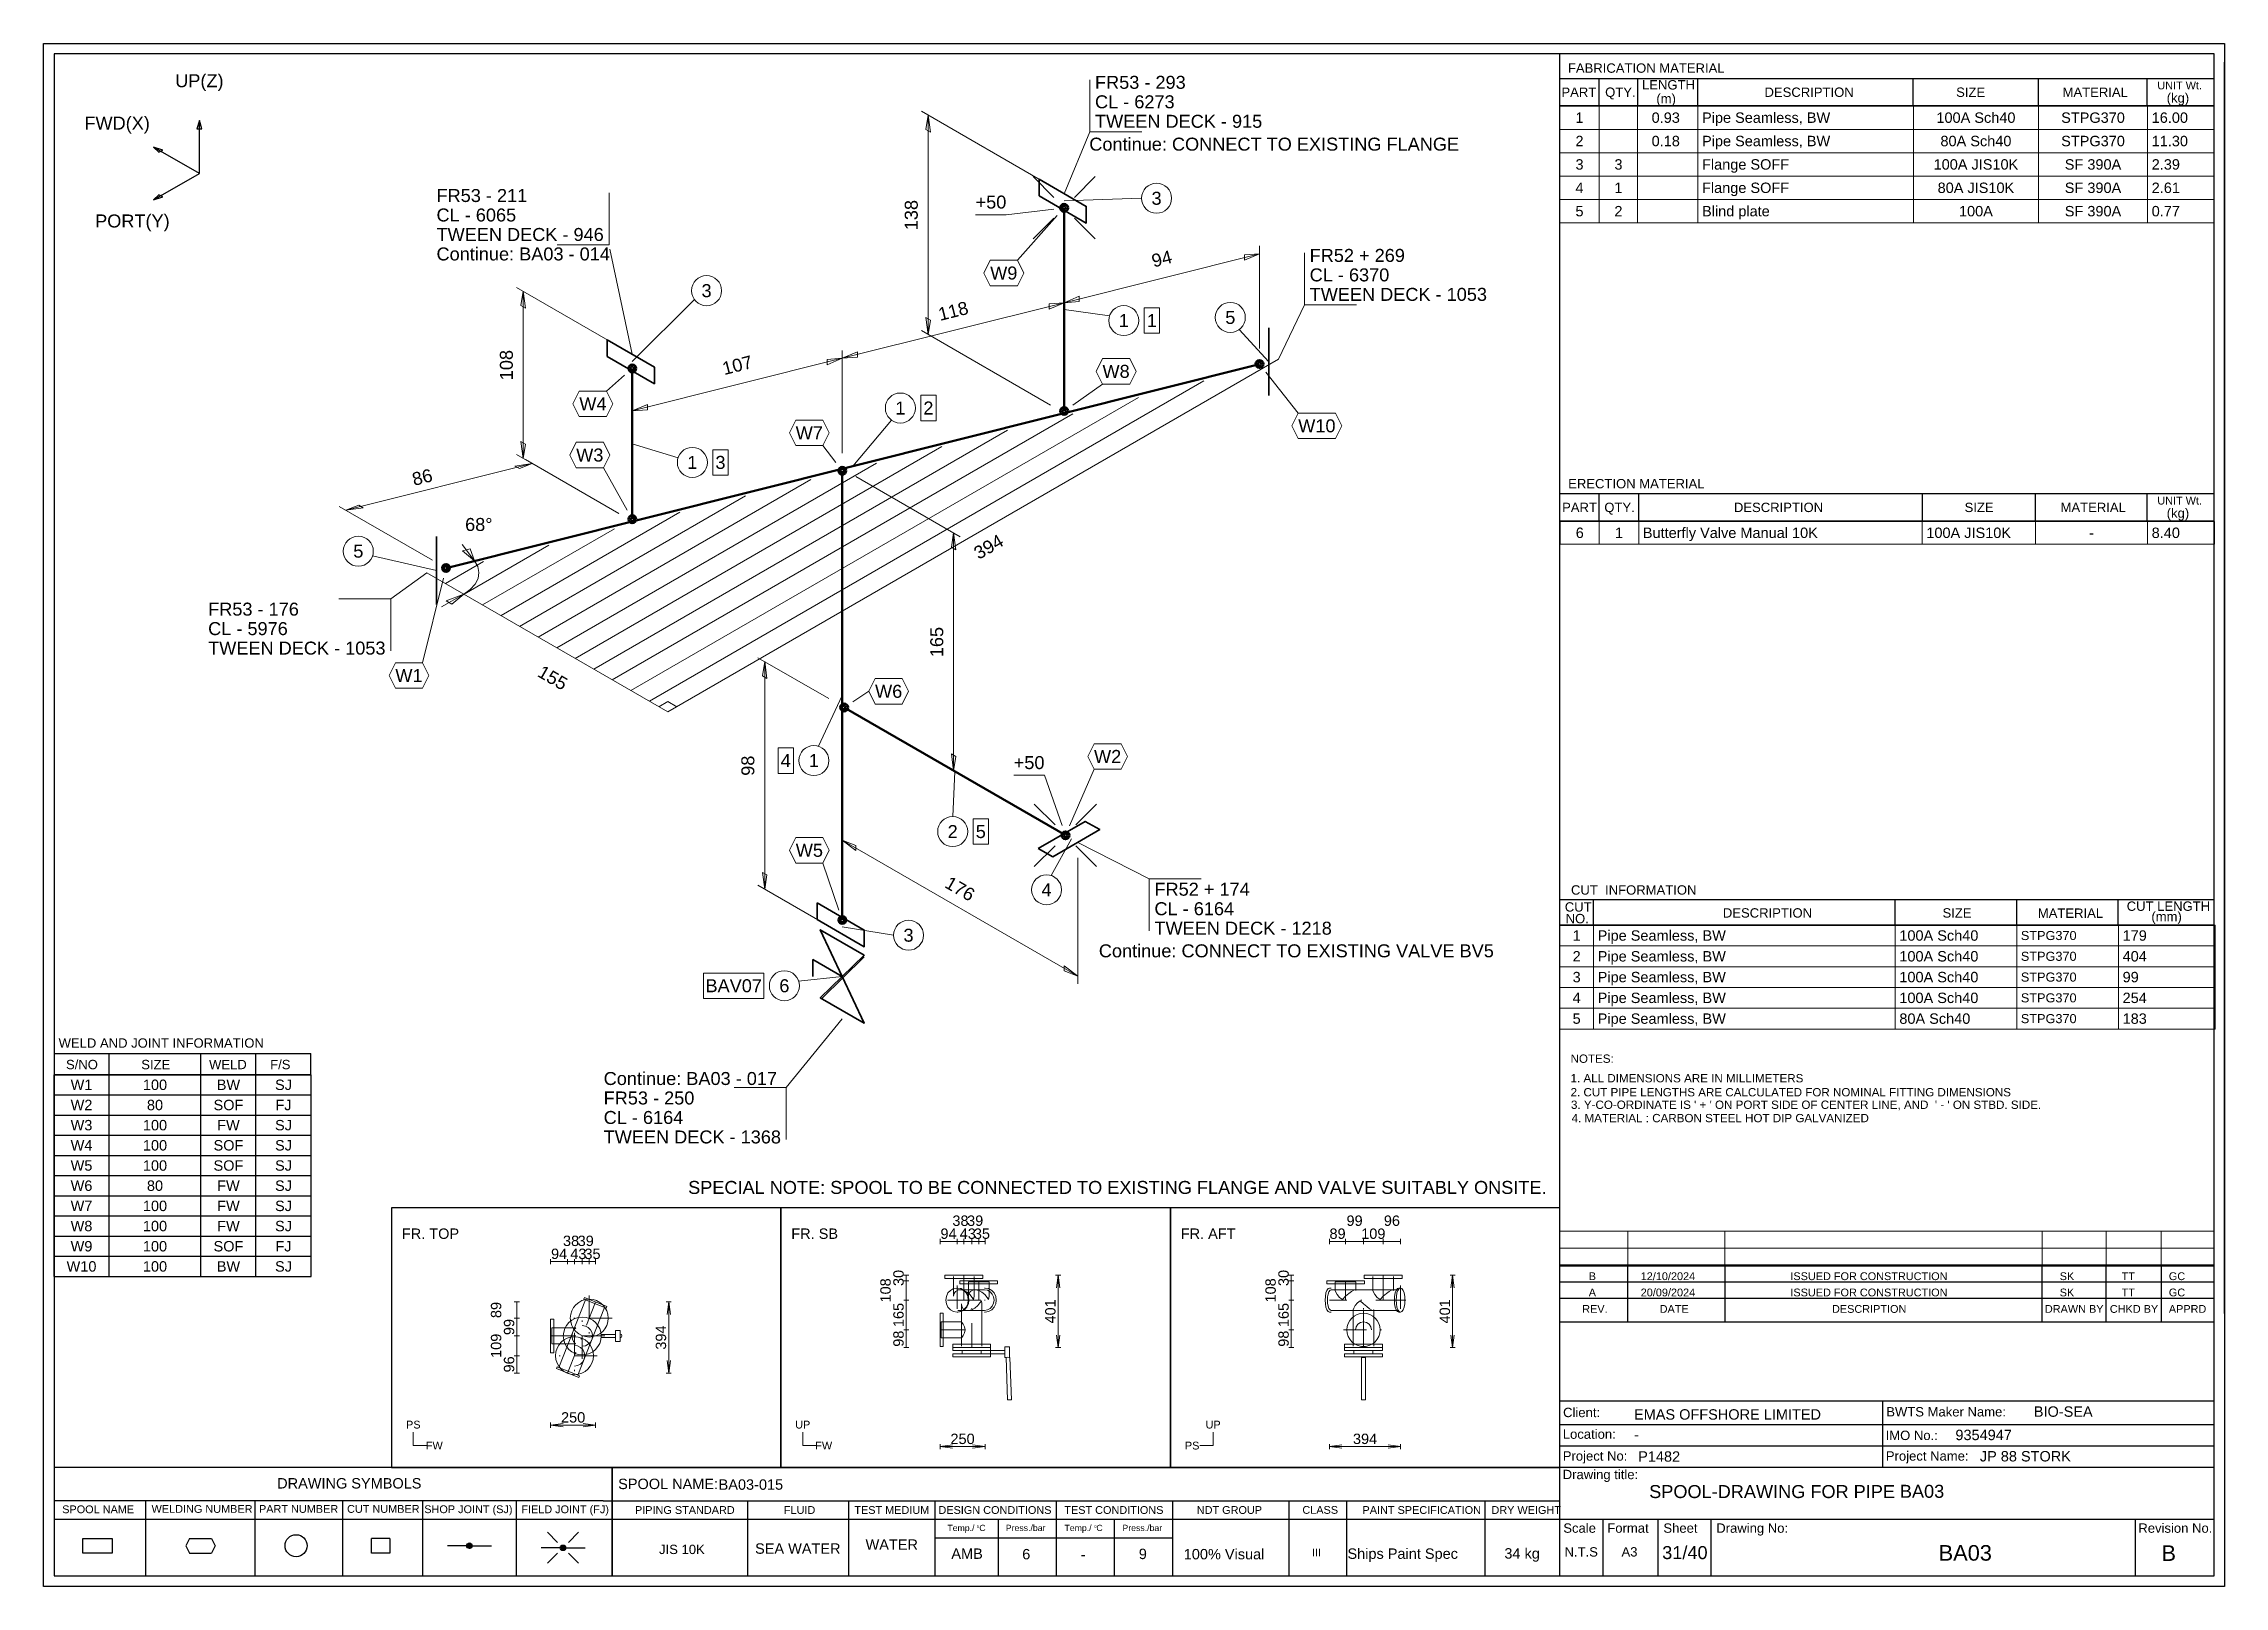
# Model space of a CAD drawing. Header units: millimetres. Extents: x 0 to 420, y 0 to 297.
import ezdxf
from ezdxf.enums import TextEntityAlignment as Align

# ---------------------------------------------------------------- set-up
doc = ezdxf.new("R2010")
doc.units = ezdxf.units.MM
doc.linetypes.add('DOTTED_DASHED5', pattern=[9.99999, 4.44444, -2.666664, 0.222222, -2.666664])
doc.linetypes.add('DOTTED_DASHED6', pattern=[10.0001, 4.444489, -2.666693, 0.222224, -2.666693])
for name, color, linetype in [('FramesFromTables', 40, 'Continuous'), ('I_Coordinates', 11, 'Continuous'), ('I_CutNumbers', 10, 'Continuous'), ('I_Dimensions', 4, 'Continuous'), ('I_OtherComponents', 2, 'Continuous'), ('I_PartNumbers', 9, 'Continuous'), ('I_Pipes', 1, 'Continuous'), ('I_Tags', 8, 'Continuous'), ('I_Triangles', 5, 'Continuous'), ('SymbolsOnDrawingSheet', 1, 'Continuous'), ('TextFromTables', 2, 'Continuous'), ('TextFromTextBoxes', 2, 'Continuous')]:
    doc.layers.add(name, color=color, linetype=linetype)
doc.styles.add('Cadmatic Default Text', font='arial.ttf')

msp = doc.modelspace()

# ---------------------------------------------------------------- texts
at = {"layer": 'I_Coordinates', "linetype": 'ByBlock', "lineweight": 0, "style": 'Cadmatic Default Text'}
for s, p in [('FR53 - 293', (202.49, 288.3)), ('CL - 6273', (202.49, 284.55)), ('TWEEN DECK - 915', (202.49, 280.8)), ('Continue: CONNECT TO EXISTING FLANGE', (201.39, 276.4))]:
    msp.add_text(s, height=2.5, dxfattribs=at).set_placement(p)
for s, p in [('FR52 + 174', (213.94, 135.46)), ('CL - 6164', (213.94, 131.71)), ('TWEEN DECK - 1218', (213.94, 127.96)), ('Continue: CONNECT TO EXISTING VALVE BV5', (203.23, 123.6)), ('SPECIAL NOTE: SPOOL TO BE CONNECTED TO EXISTING FLANGE AND VALVE SUITABLY ONSITE.', (124.13, 78.05))]:
    msp.add_text(s, height=2.5, dxfattribs=at).set_placement(p, align=Align.TOP_LEFT)
at = {"layer": 'SymbolsOnDrawingSheet', "linetype": 'ByBlock', "lineweight": 25, "style": 'Cadmatic Default Text'}
for s, p in [('UP(Z)', (30, 289.86)), ('FWD(X)', (14.16, 281.7)), ('PORT(Y)', (17.1, 262.86))]:
    msp.add_text(s, height=2.5, dxfattribs=at).set_placement(p, align=Align.MIDDLE_CENTER)
at = {"layer": 'SymbolsOnDrawingSheet', "linetype": 'ByBlock', "lineweight": 13, "style": 'Cadmatic Default Text'}
for s, p in [('38', (176.58, 70.4)), ('39', (179.41, 70.4)), ('99', (252.48, 70.4)), ('96', (259.67, 70.4)), ('38', (101.58, 66.52)), ('39', (104.41, 66.52)), ('94', (174.28, 67.9)), ('43', (177.99, 67.9)), ('35', (180.71, 67.9)), ('89', (249.2, 67.9)), ('109', (256.09, 67.9)), ('94', (99.28, 64.02)), ('43', (102.99, 64.02)), ('35', (105.71, 64.02)), ('250', (101.98, 32.53)), ('250', (176.98, 28.4)), ('394', (254.5, 28.4))]:
    msp.add_text(s, height=2, dxfattribs=at).set_placement(p, align=Align.MIDDLE_CENTER)
at = {"layer": 'SymbolsOnDrawingSheet', "linetype": 'ByBlock', "lineweight": 25, "style": 'Cadmatic Default Text'}
for s, p in [('FR. TOP', (69, 68.9)), ('FR. SB', (144, 68.9)), ('FR. AFT', (219, 68.9))]:
    msp.add_text(s, height=2, dxfattribs=at).set_placement(p, align=Align.TOP_LEFT)
at = {"layer": 'SymbolsOnDrawingSheet', "linetype": 'ByBlock', "lineweight": 13, "style": 'Cadmatic Default Text'}
for s, p in [('108', (162.14, 56.98)), ('30', (164.64, 59.37)), ('108', (236.3, 56.98)), ('30', (238.8, 59.37)), ('89', (87.14, 53.2)), ('401', (193.89, 52.94)), ('401', (269.86, 52.94)), ('99', (89.64, 49.92)), ('165', (164.64, 52.24)), ('165', (238.8, 52.24)), ('109', (87.14, 46.31)), ('394', (118.89, 47.9)), ('98', (164.64, 47.68)), ('98', (238.8, 47.68)), ('96', (89.64, 42.73))]:
    msp.add_text(s, height=2, rotation=90, dxfattribs=at).set_placement(p, align=Align.MIDDLE_CENTER)
at = {"layer": 'SymbolsOnDrawingSheet', "linetype": 'ByBlock', "lineweight": 18, "style": 'Cadmatic Default Text'}
for s, p in [('PS', (71.2, 31.14)), ('UP', (146.2, 31.14)), ('UP', (225.24, 31.14)), ('FW', (75.24, 27.1)), ('FW', (150.24, 27.1)), ('PS', (221.2, 27.1))]:
    msp.add_text(s, height=1.5, dxfattribs=at).set_placement(p, align=Align.MIDDLE_CENTER)

# ---------------------------------------------------------------- blocks, each defined once
blk = doc.blocks.new('BA01728716205_BOM_4')
at = {"layer": 'FramesFromTables', "linetype": 'ByBlock', "lineweight": 18}
for p, q in [((292, 285), (418, 285)), ((292, 262.5), (292, 285)), ((292, 262.5), (292, 285)), ((299.6, 262.5), (299.6, 285)), ((299.6, 262.5), (299.6, 285)), ((307, 262.5), (307, 285)), ((307, 262.5), (307, 285)), ((318.6, 262.5), (318.6, 285)), ((318.6, 262.5), (318.6, 285)), ((360.1, 262.5), (360.1, 285)), ((360.1, 262.5), (360.1, 285)), ((384.2, 262.5), (384.2, 285)), ((384.2, 262.5), (384.2, 285)), ((405.2, 262.5), (405.2, 285)), ((405.2, 262.5), (405.2, 285)), ((418, 262.5), (418, 285)), ((292, 280.5), (418, 280.5)), ((292, 276), (418, 276)), ((292, 271.5), (418, 271.5)), ((292, 267), (418, 267)), ((292, 205), (418.1, 205)), ((292, 200.67), (292, 205)), ((292.1, 200.67), (292.1, 205)), ((299.6, 200.67), (299.6, 205)), ((299.6, 200.67), (299.6, 205)), ((307.2, 200.67), (307.2, 205)), ((307.2, 200.67), (307.2, 205)), ((361.8, 200.67), (361.8, 205)), ((361.8, 200.67), (361.8, 205)), ((383.6, 200.67), (383.6, 205)), ((383.6, 200.67), (383.6, 205)), ((405.2, 200.67), (405.2, 205)), ((405.2, 200.67), (405.2, 205)), ((418, 200.67), (418, 205)), ((292, 127.3), (418.2, 127.3)), ((292, 107.3), (292, 127.3)), ((292, 107.3), (292, 127.3)), ((298.5, 107.3), (298.5, 127.3)), ((298.5, 107.3), (298.5, 127.3)), ((356.6, 107.3), (356.6, 127.3)), ((356.6, 107.3), (356.6, 127.3)), ((380, 107.3), (380, 127.3)), ((380, 107.3), (380, 127.3)), ((399.6, 107.3), (399.6, 127.3)), ((399.6, 107.3), (399.6, 127.3)), ((418, 107.3), (418, 127.3)), ((292, 123.3), (418.2, 123.3)), ((292, 119.3), (418.2, 119.3)), ((292, 115.3), (418.2, 115.3)), ((292, 111.3), (418.2, 111.3)), ((292, 68.4), (418, 68.4)), ((292, 58.6), (292, 68.4)), ((292, 58.6), (292, 68.4)), ((305.1, 58.6), (305.1, 68.4)), ((305.1, 58.6), (305.1, 68.4)), ((323.8, 58.6), (323.8, 68.4)), ((323.8, 58.6), (323.8, 68.4)), ((384.9, 58.6), (384.9, 68.4)), ((384.9, 58.6), (384.9, 68.4)), ((397.2, 58.6), (397.2, 68.4)), ((397.2, 58.6), (397.2, 68.4)), ((407.8, 58.6), (407.8, 68.4)), ((407.8, 58.6), (407.8, 68.4)), ((418, 58.6), (418, 68.4)), ((292, 65.13), (418, 65.13)), ((292, 61.87), (418, 61.87))]:
    blk.add_line(p, q, dxfattribs=at)
at = {"layer": 'FramesFromTables', "linetype": 'ByBlock', "lineweight": -3}
for p, q in [((2, 98.5), (51.5, 98.5)), ((2, 59.66), (2, 98.5)), ((2, 59.66), (2, 98.5)), ((12.6, 59.66), (12.6, 98.5)), ((12.6, 59.66), (12.6, 98.5)), ((30.3, 59.66), (30.3, 98.5)), ((30.3, 59.66), (30.3, 98.5)), ((40.9, 59.66), (40.9, 98.5)), ((40.9, 59.66), (40.9, 98.5)), ((51.5, 59.66), (51.5, 98.5)), ((2, 94.62), (51.5, 94.62)), ((2, 90.73), (51.5, 90.73)), ((2, 86.85), (51.5, 86.85)), ((2, 82.96), (51.5, 82.96)), ((2, 79.08), (51.5, 79.08)), ((2, 75.19), (51.5, 75.19)), ((2, 71.31), (51.5, 71.31)), ((2, 67.43), (51.5, 67.43)), ((2, 63.54), (51.5, 63.54))]:
    blk.add_line(p, q, dxfattribs=at)
at = {"layer": 'FramesFromTables', "linetype": 'ByBlock', "lineweight": 18, "flags": 128}
for points in [[(292, 262.5), (418, 262.5), (418, 285)], [(292, 200.67), (418.1, 200.67), (418.1, 205)], [(292, 107.3), (418.2, 107.3), (418.2, 127.3)], [(292, 58.6), (418, 58.6), (418, 68.4)]]:
    blk.add_lwpolyline(points, dxfattribs=at)
at = {"layer": 'FramesFromTables', "linetype": 'ByBlock', "lineweight": -3, "flags": 128}
blk.add_lwpolyline([(2, 59.66), (51.5, 59.66), (51.5, 98.5)], dxfattribs=at)
at = {"layer": 'TextFromTables', "linetype": 'ByBlock', "lineweight": 13, "style": 'Cadmatic Default Text'}
for s, p in [('1', (295.8, 282.75)), ('2', (295.8, 278.25)), ('3', (295.8, 273.75)), ('4', (295.8, 269.25)), ('5', (295.8, 264.75))]:
    blk.add_text(s, height=2, dxfattribs=at).set_placement(p, align=Align.MIDDLE_CENTER)
at = {"layer": 'TextFromTables', "linetype": 'ByBlock', "lineweight": 25, "style": 'Cadmatic Default Text'}
for s, p in [('0.93 ', (312.8, 282.75)), ('100A Sch40', (372.15, 282.75)), ('STPG370', (394.7, 282.75)), ('0.18 ', (312.8, 278.25)), ('80A Sch40', (372.15, 278.25)), ('STPG370', (394.7, 278.25)), ('3', (303.3, 273.75)), ('100A JIS10K', (372.15, 273.75)), ('SF 390A', (394.7, 273.75)), ('1', (303.3, 269.25)), ('80A JIS10K', (372.15, 269.25)), ('SF 390A', (394.7, 269.25)), ('2', (303.3, 264.75)), ('100A', (372.15, 264.75)), ('SF 390A', (394.7, 264.75)), ('6', (295.85, 202.83)), ('1', (303.4, 202.83)), ('-', (394.4, 202.83)), ('1', (295.25, 125.3)), ('2', (295.25, 121.3)), ('3', (295.25, 117.3)), ('4', (295.25, 113.3)), ('5', (295.25, 109.3)), ('W1', (7.3, 96.56)), ('100', (21.45, 96.56)), ('BW', (35.6, 96.56)), ('SJ', (46.2, 96.56)), ('W2', (7.3, 92.67)), ('80', (21.45, 92.67)), ('SOF', (35.6, 92.67)), ('FJ', (46.2, 92.67)), ('W3', (7.3, 88.79)), ('100', (21.45, 88.79)), ('FW', (35.6, 88.79)), ('SJ', (46.2, 88.79)), ('W4', (7.3, 84.91)), ('100', (21.45, 84.91)), ('SOF', (35.6, 84.91)), ('SJ', (46.2, 84.91)), ('W5', (7.3, 81.02)), ('100', (21.45, 81.02)), ('SOF', (35.6, 81.02)), ('SJ', (46.2, 81.02)), ('W6', (7.3, 77.14)), ('80', (21.45, 77.14)), ('FW', (35.6, 77.14)), ('SJ', (46.2, 77.14)), ('W7', (7.3, 73.25)), ('100', (21.45, 73.25)), ('FW', (35.6, 73.25)), ('SJ', (46.2, 73.25)), ('W8', (7.3, 69.37)), ('100', (21.45, 69.37)), ('FW', (35.6, 69.37)), ('SJ', (46.2, 69.37)), ('W9', (7.3, 65.48)), ('100', (21.45, 65.48)), ('SOF', (35.6, 65.48)), ('FJ', (46.2, 65.48)), ('W10', (7.3, 61.6)), ('100', (21.45, 61.6)), ('BW', (35.6, 61.6)), ('SJ', (46.2, 61.6))]:
    blk.add_text(s, height=2, dxfattribs=at).set_placement(p, align=Align.MIDDLE_CENTER)
for s, height, p in [('Pipe Seamless, BW ', 2, (319.4, 282.75)), ('16.00', 2, (406, 282.75)), ('Pipe Seamless, BW ', 2, (319.4, 278.25)), ('11.30', 2, (406, 278.25)), ('Flange SOFF ', 2, (319.4, 273.75)), ('2.39', 2, (406, 273.75)), ('Flange SOFF ', 2, (319.4, 269.25)), ('2.61', 2, (406, 269.25)), ('Blind plate ', 2, (319.4, 264.75)), ('0.77', 2, (406, 264.75)), ('Butterfly Valve Manual 10K ', 2, (308, 202.83)), ('100A JIS10K', 2, (362.6, 202.83)), ('8.40', 2, (406, 202.83)), ('Pipe Seamless, BW', 2, (299.3, 125.3)), ('100A Sch40', 2, (357.4, 125.3)), ('STPG370', 1.75, (380.8, 125.3)), ('179', 2, (400.4, 125.3)), ('Pipe Seamless, BW', 2, (299.3, 121.3)), ('100A Sch40', 2, (357.4, 121.3)), ('STPG370', 1.75, (380.8, 121.3)), ('404', 2, (400.4, 121.3)), ('Pipe Seamless, BW', 2, (299.3, 117.3)), ('100A Sch40', 2, (357.4, 117.3)), ('STPG370', 1.75, (380.8, 117.3)), ('99', 2, (400.4, 117.3)), ('Pipe Seamless, BW', 2, (299.3, 113.3)), ('100A Sch40', 2, (357.4, 113.3)), ('STPG370', 1.75, (380.8, 113.3)), ('254', 2, (400.4, 113.3)), ('Pipe Seamless, BW', 2, (299.3, 109.3)), ('80A Sch40', 2, (357.4, 109.3)), ('STPG370', 1.75, (380.8, 109.3)), ('183', 2, (400.4, 109.3))]:
    blk.add_text(s, height=height, dxfattribs=at).set_placement(p, align=Align.MIDDLE_LEFT)
at = {"layer": 'TextFromTextBoxes', "linetype": 'ByBlock', "lineweight": -3, "style": 'Cadmatic Default Text'}
for s, p in [('EMAS OFFSHORE LIMITED', (306.3, 33.1)), ('BIO-SEA', (383.3, 33.65)), ('9354947', (368.2, 29.15)), ('-', (306.3, 29.2)), ('P1482', (307.1, 25)), ('JP 88 STORK', (372.9, 25.05)), ('BA03-015', (130, 19.6))]:
    blk.add_text(s, height=2, dxfattribs=at).set_placement(p, align=Align.MIDDLE_LEFT)
at = {"layer": 'TextFromTextBoxes', "linetype": 'ByBlock', "lineweight": 25, "style": 'Cadmatic Default Text'}
blk.add_text('BA03', height=2.5, dxfattribs=at).set_placement((357.5, 18.3), align=Align.MIDDLE_LEFT)
at = {"layer": 'TextFromTextBoxes', "linetype": 'ByBlock', "lineweight": -3, "style": 'Cadmatic Default Text'}
for s, height, p in [('WATER', 2, (163.35, 8.05)), ('SEA WATER', 2, (145.25, 7.28)), ('AMB', 2, (177.85, 6.3)), ('6', 2, (189.25, 6.2)), ('-', 2, (200.2, 6.15)), ('9', 2, (211.7, 6.25)), ('100% Visual', 2, (227.35, 6.2)), ('Ships Paint Spec', 2, (261.75, 6.3)), ('34 kg', 2, (284.75, 6.35)), ('31/40', 2.5, (316.1, 6.5))]:
    blk.add_text(s, height=height, dxfattribs=at).set_placement(p, align=Align.MIDDLE_CENTER)
at = {"layer": 'TextFromTextBoxes', "linetype": 'ByBlock', "lineweight": 25, "style": 'Cadmatic Default Text'}
blk.add_text('BA03', height=3, dxfattribs=at).set_placement((370.1, 6.45), align=Align.MIDDLE_CENTER)
blk = doc.blocks.new('SEDS_SPOOL_FORMAT_Gol_12')
at = {"layer": 'SymbolsOnDrawingSheet', "linetype": 'ByBlock', "lineweight": -3, "flags": 128}
for points in [[(0, 297), (420, 297), (420, 0), (0, 0), (0, 297)], [(418.01, 295.01), (2, 295.01)], [(2, 295.01), (2, 2)], [(292.02, 50.91), (292.02, 295.01)], [(418.01, 2), (418.01, 295.01)], [(292.02, 290.3), (418.01, 290.3)], [(299.59, 285.01), (299.59, 290.3)], [(307.02, 285.01), (307.02, 290.3)], [(318.61, 285.01), (318.61, 290.3)], [(360.08, 285.01), (360.08, 290.3)], [(384.18, 285.01), (384.18, 290.3)], [(405.15, 285.01), (405.15, 290.3)], [(405.15, 285.01), (405.15, 290.3)], [(420, 52.53), (420, 293.46)], [(420, 52.53), (420, 293.46)], [(292.02, 284.66), (292.02, 288.77)], [(292, 285), (418, 285)], [(292, 253.5), (292, 285)], [(292, 253.5), (292, 285)], [(292.02, 285.01), (418.01, 285.01)], [(418.01, 285.01), (292.02, 285.01)], [(418, 253.5), (418, 285)], [(292.02, 210.38), (418.01, 210.38)], [(299.57, 205.08), (299.57, 210.38)], [(307.21, 205.08), (307.21, 210.38)], [(361.83, 205.03), (361.83, 210.38)], [(383.61, 205.08), (383.61, 210.38)], [(405.15, 205.17), (405.15, 210.38)], [(292.02, 205.08), (292.02, 209.18)], [(292.02, 205.08), (418.01, 205.08)], [(292.02, 186.7), (292.02, 205.08)], [(292.02, 186.7), (292.02, 205.08)], [(418.01, 205.08), (292.02, 205.08)], [(418, 166), (418, 205)], [(292.02, 132.23), (418.01, 132.23)], [(292.02, 127.3), (292.02, 131.41)], [(298.48, 127.3), (298.48, 132.23)], [(356.6, 127.3), (356.6, 132.23)], [(380.01, 127.3), (380.01, 132.23)], [(399.56, 127.3), (399.56, 132.23)], [(292.02, 127.3), (418.01, 127.3)], [(418.01, 127.3), (292.02, 127.3)], [(418, 111.3), (418, 127.3)], [(2, 102.57), (51.49, 102.57)], [(12.6, 98.45), (12.6, 102.57)], [(30.28, 98.45), (30.28, 102.57)], [(40.88, 98.45), (40.88, 102.57)], [(51.49, 98.45), (51.49, 102.57)], [(2, 98.5), (51.5, 98.5)], [(2, 98.5), (51.5, 98.5)], [(51.49, 98.47), (2, 98.47)], [(2, 98.45), (51.49, 98.45)], [(418, 55.4), (418, 68.5)], [(292.02, 52.57), (292.02, 66.5)], [(292.02, 52.57), (292.02, 66.5)], [(292.02, 61.73), (418.01, 61.73)], [(305.1, 50.91), (305.1, 61.73)], [(323.84, 50.91), (323.84, 61.73)], [(384.91, 50.91), (384.91, 61.73)], [(397.21, 50.91), (397.21, 61.73)], [(407.86, 50.91), (407.86, 61.73)], [(292.02, 58.6), (418.01, 58.6)], [(292.02, 55.47), (418.01, 55.47)], [(292.02, 50.91), (418.01, 50.91)], [(292.02, 2), (292.02, 50.91)], [(292.02, 35.73), (418.01, 35.73)], [(354.24, 22.93), (354.24, 35.73)], [(292.02, 31.13), (418.01, 31.13)], [(292.02, 27.03), (418.01, 27.03)], [(2, 22.93), (107.74, 22.93)], [(107.74, 22.93), (292.02, 22.93)], [(109.52, 22.93), (109.52, 2)], [(109.52, 2), (109.52, 22.93)], [(292.02, 22.93), (418.01, 22.93)], [(107.74, 16.45), (2, 16.45)], [(2, 12.91), (292.02, 12.91)], [(19.62, 16.45), (19.62, 2)], [(40.69, 16.45), (40.69, 2)], [(57.56, 16.45), (57.56, 2)], [(72.95, 16.45), (72.95, 2)], [(91.02, 16.45), (91.02, 2)], [(107.74, 16.45), (292.02, 16.45)], [(135.58, 16.45), (135.58, 2)], [(155.03, 16.45), (155.03, 2)], [(171.67, 16.45), (171.67, 2)], [(183.82, 12.91), (183.82, 2)], [(195.02, 16.45), (195.02, 2)], [(206.21, 12.91), (206.21, 2)], [(217.4, 16.45), (217.4, 2)], [(239.85, 16.45), (239.85, 2)], [(250.91, 16.34), (250.91, 2)], [(277.59, 16.45), (277.59, 2)], [(292.02, 12.91), (418.01, 12.91)], [(300.39, 2), (300.39, 12.91)], [(310.96, 2), (310.96, 12.91)], [(321.13, 2), (321.13, 12.91)], [(402.9, 2), (402.9, 12.91)], [(13.2, 6.41), (7.55, 6.41), (7.55, 9.23), (13.2, 9.23)], [(13.2, 9.23), (13.2, 6.41)], [(28.12, 9.23), (27.42, 7.82)], [(28.12, 9.23), (32.36, 9.23)], [(32.36, 9.23), (33.07, 7.82)], [(66.68, 9.23), (66.68, 6.41), (63.15, 6.41), (63.15, 9.23)], [(66.68, 9.23), (63.15, 9.23)], [(99, 8.47), (97.06, 10.41)], [(101.09, 8.47), (103.03, 10.41)], [(171.67, 9.37), (217.4, 9.37)], [(171.67, 9.37), (217.4, 9.37)], [(27.42, 7.82), (28.12, 6.41)], [(28.12, 6.41), (32.36, 6.41)], [(33.07, 7.82), (32.36, 6.41)], [(81.48, 7.82), (77.79, 7.82)], [(81.49, 7.78), (82.04, 8.32)], [(81.51, 7.9), (81.93, 8.32)], [(81.52, 7.7), (82.14, 8.32)], [(81.55, 7.62), (82.22, 8.29)], [(81.56, 8.06), (81.76, 8.26)], [(81.57, 7.54), (82.28, 8.25)], [(81.62, 7.48), (82.34, 8.2)], [(81.68, 7.44), (82.4, 8.16)], [(81.74, 7.39), (82.45, 8.1)], [(81.8, 7.35), (82.48, 8.02)], [(81.88, 7.32), (82.5, 7.94)], [(81.98, 7.32), (82.53, 7.86)], [(82.09, 7.32), (82.52, 7.75)], [(82.24, 7.36), (82.47, 7.59)], [(82.54, 7.82), (86.24, 7.82)], [(99.51, 7.42), (95.82, 7.42)], [(99, 6.38), (97.06, 4.44)], [(99.53, 7.47), (99.99, 7.93)], [(99.53, 7.37), (100.1, 7.93)], [(99.56, 7.29), (100.2, 7.93)], [(99.58, 7.62), (99.88, 7.93)], [(99.58, 7.21), (100.27, 7.89)], [(99.61, 7.13), (100.33, 7.84)], [(99.67, 7.08), (100.39, 7.8)], [(99.73, 7.03), (100.45, 7.75)], [(99.79, 6.99), (100.49, 7.69)], [(99.85, 6.94), (100.52, 7.61)], [(99.94, 6.92), (100.54, 7.53)], [(100.04, 6.92), (100.57, 7.45)], [(100.15, 6.92), (100.54, 7.31)], [(100.38, 7.04), (100.49, 7.15)], [(100.57, 7.42), (104.27, 7.42)], [(101.09, 6.38), (103.03, 4.44)], [(2, 2), (418.01, 2)]]:
    blk.add_lwpolyline(points, dxfattribs=at)
at = {"layer": 'SymbolsOnDrawingSheet', "linetype": 'ByBlock', "lineweight": -3}
for centre, radius in [((48.63, 7.82), 2.12), ((82.01, 7.82), 0.53), ((100.04, 7.42), 0.53)]:
    blk.add_circle(centre, radius, dxfattribs=at)
at = {"layer": 'SymbolsOnDrawingSheet', "linetype": 'ByBlock', "lineweight": -3, "style": 'Cadmatic Default Text'}
for s, height, p in [('FABRICATION MATERIAL', 1.8, (293.57, 293.19)), ('LENGTH', 1.8, (307.84, 289.97)), ('PART', 1.8, (292.32, 288.55)), ('QTY.', 1.8, (300.74, 288.55)), ('DESCRIPTION', 1.8, (331.43, 288.55)), ('SIZE', 1.8, (368.34, 288.55)), ('MATERIAL', 1.8, (388.84, 288.55)), ('UNIT Wt.', 1.5, (407.08, 289.7)), (' (kg)', 1.8, (408.19, 287.46)), ('ERECTION MATERIAL', 1.8, (293.62, 213.19)), ('PART', 1.8, (292.45, 208.62)), ('QTY.', 1.8, (300.58, 208.62)), ('DESCRIPTION', 1.8, (325.54, 208.62)), ('SIZE', 1.8, (369.97, 208.62)), ('MATERIAL', 1.8, (388.45, 208.62)), ('UNIT Wt.', 1.5, (407.08, 209.77)), (' (kg)', 1.8, (408.19, 207.53)), ('CUT  INFORMATION', 1.8, (294.16, 134.97)), ('CUT ', 1.8, (292.97, 131.7)), ('DESCRIPTION', 1.8, (323.41, 130.55)), ('SIZE', 1.8, (365.72, 130.55)), ('MATERIAL', 1.8, (384.07, 130.5)), ('CUT LENGTH', 1.8, (401.19, 131.85)), ('NO.', 1.8, (293.13, 129.46)), ('(mm)', 1.8, (405.94, 129.85)), ('WELD AND JOINT INFORMATION', 1.8, (2.89, 105.5)), ('S/NO', 1.8, (4.31, 101.36)), ('SIZE', 1.8, (18.81, 101.36)), ('WELD', 1.8, (31.86, 101.36)), ('F/S', 1.8, (43.63, 101.36)), ('SPOOL-DRAWING FOR PIPE', 2.5, (309.22, 19.5))]:
    blk.add_text(s, height=height, dxfattribs=at).set_placement(p, align=Align.TOP_LEFT)
for s, height, p in [('(m)', 1.8, (310.6, 285.51)), ('Client:', 1.8, (292.64, 32.58)), ('BWTS Maker Name:', 1.8, (354.88, 32.71)), ('Location:', 1.8, (292.58, 28.41)), ('IMO No.:', 1.8, (354.76, 28.17)), ('Project No:', 1.8, (292.58, 24.2)), ('Project Name:', 1.8, (354.8, 24.2)), ('Drawing title:', 1.8, (292.57, 20.64)), ('DRAWING SYMBOLS', 2, (44.98, 18.84)), ('Temp./  C   ', 1.2, (174.06, 10.65)), ('0', 0.53, (179.71, 11.25)), ('Press./bar', 1.2, (185.31, 10.65)), ('Temp./  C   ', 1.2, (196.61, 10.65)), ('0', 0.53, (202.37, 11.25)), ('Press./bar', 1.2, (207.78, 10.65)), ('Scale', 1.8, (292.68, 10.32)), ('Format', 1.8, (301.16, 10.32)), ('Sheet', 1.8, (311.96, 10.32)), ('Drawing No:', 1.8, (322.14, 10.32)), ('Revision No.', 1.8, (403.43, 10.32)), ('N.T.S', 1.8, (292.92, 5.74)), ('A3', 1.8, (303.89, 5.74))]:
    blk.add_text(s, height=height, dxfattribs=at).set_placement(p)
for s, height, p in [('NOTES:', 1.6, (294.08, 101.59)), ('1. ALL DIMENSIONS ARE IN MILLIMETERS', 1.6, (294.08, 97.83)), ('2. CUT PIPE LENGTHS ARE CALCULATED FOR NOMINAL FITTING DIMENSIONS', 1.6, (294.08, 95.13)), ("3. Y-CO-ORDINATE IS ' + ' ON PORT SIDE OF CENTER LINE, AND  ' - ' ON STBD. SIDE.", 1.6, (294.16, 92.72)), ('4. MATERIAL : CARBON STEEL HOT DIP GALVANIZED', 1.6, (294.28, 90.15)), ('B', 1.5, (297.58, 59.71)), ('12/10/2024', 1.5, (307.59, 59.71)), ('ISSUED FOR CONSTRUCTION', 1.5, (336.41, 59.71)), ('SK', 1.5, (388.28, 59.71)), ('TT', 1.5, (400.21, 59.71)), ('GC', 1.5, (409.3, 59.71)), ('A', 1.5, (297.58, 56.58)), ('20/09/2024', 1.5, (307.59, 56.58)), ('ISSUED FOR CONSTRUCTION', 1.5, (336.41, 56.58)), ('SK', 1.5, (388.28, 56.58)), ('TT', 1.5, (400.21, 56.58)), ('GC', 1.5, (409.3, 56.58)), ('REV.', 1.5, (296.32, 53.41)), ('DATE', 1.5, (311.24, 53.41)), ('DESCRIPTION', 1.5, (344.43, 53.41)), ('DRAWN BY', 1.5, (385.43, 53.41)), ('CHKD BY', 1.5, (397.94, 53.41)), ('APPRD', 1.5, (409.3, 53.41)), ('SPOOL NAME:', 2, (110.65, 19.73)), ('SPOOL NAME', 1.5, (3.58, 14.83)), ('WELDING NUMBER', 1.5, (20.79, 14.91)), ('PART NUMBER', 1.5, (41.48, 14.91)), ('CUT NUMBER', 1.5, (58.44, 14.91)), ('SHOP JOINT (SJ)', 1.5, (73.31, 14.85)), ('FIELD JOINT (FJ)', 1.5, (92, 14.83)), ('PIPING STANDARD', 1.5, (113.89, 14.7)), ('FLUID', 1.5, (142.57, 14.7)), ('TEST MEDIUM', 1.5, (156.14, 14.7)), ('DESIGN CONDITIONS', 1.5, (172.34, 14.7)), ('TEST CONDITIONS', 1.5, (196.58, 14.7)), ('NDT GROUP', 1.5, (222.09, 14.7)), ('CLASS', 1.5, (242.43, 14.72)), ('PAINT SPECIFICATION', 1.5, (254.01, 14.7)), ('DRY WEIGHT', 1.5, (278.84, 14.7)), ('JIS 10K', 1.8, (118.53, 7.12)), ('III', 1.5, (244.26, 6.51)), ('B', 3, (407.89, 6.4))]:
    blk.add_text(s, height=height, dxfattribs=at).set_placement(p, align=Align.MIDDLE_LEFT)
blk = doc.blocks.new('BA01728716205_PRT_73_3')
at = {"layer": 'I_OtherComponents', "linetype": 'ByBlock', "lineweight": 35}
blk.add_line((195.91, 219.77), (195.91, 206.7), dxfattribs=at)
at = {"layer": 'I_OtherComponents', "linetype": 'ByBlock', "lineweight": 50}
for radius in [0.75, 0.375]:
    blk.add_circle((194.08, 212.78), radius, dxfattribs=at)
blk = doc.blocks.new('BA01728716205_PRT_74_3')
at = {"layer": 'I_Pipes', "linetype": 'ByBlock', "lineweight": 50}
blk.add_line((37.42, 173.52), (194.08, 212.78), dxfattribs=at)
blk = doc.blocks.new('BA01728716205_PRT_81_3')
at = {"layer": 'I_OtherComponents', "linetype": 'ByBlock', "lineweight": 35}
blk.add_line((35.59, 179.59), (35.59, 166.52), dxfattribs=at)
at = {"layer": 'I_OtherComponents', "linetype": 'ByBlock', "lineweight": 50}
for radius in [0.75, 0.375]:
    blk.add_circle((37.42, 173.52), radius, dxfattribs=at)
blk = doc.blocks.new('BA01728716205_PRT_82_3')
at = {"layer": 'I_Pipes', "linetype": 'ByBlock', "lineweight": 50}
blk.add_line((156.46, 242.86), (156.46, 203.76), dxfattribs=at)
blk = doc.blocks.new('BA01728716205_PRT_83_3')
at = {"layer": 'I_OtherComponents', "linetype": 'ByBlock', "lineweight": 35, "flags": 128}
blk.add_lwpolyline([(151.66, 245.14), (151.66, 248.35), (160.71, 243.13), (160.71, 239.92), (151.66, 245.14)], dxfattribs=at)
at = {"layer": 'I_OtherComponents', "linetype": 'ByBlock', "lineweight": 50}
for radius in [0.75, 0.375]:
    blk.add_circle((156.46, 242.86), radius, dxfattribs=at)
blk = doc.blocks.new('BA01728716205_PRT_89_3')
at = {"layer": 'I_OtherComponents', "linetype": 'ByBlock', "lineweight": 35}
blk.add_line((117.98, 98.64), (109.78, 90.64), dxfattribs=at)
at = {"layer": 'I_OtherComponents', "linetype": 'ByBlock', "lineweight": 35, "flags": 128}
for points in [[(113.74, 101.42), (109.5, 103.87), (117.98, 85.91), (109.5, 90.8), (117.98, 98.97), (113.74, 101.42)], [(113.74, 94.89), (108.08, 98.15), (108.08, 94.89)]]:
    blk.add_lwpolyline(points, dxfattribs=at)
at = {"layer": 'I_OtherComponents', "flags": 1}
blk.add_attdef('ValvePos', (113.74, 94.89), '', height=2.5, dxfattribs=at)
blk = doc.blocks.new('BA01728716205_PRT_90_3')
at = {"layer": 'I_OtherComponents', "linetype": 'ByBlock', "lineweight": 35, "flags": 128}
blk.add_lwpolyline([(108.93, 109.04), (108.93, 105.83), (117.98, 100.6), (117.98, 103.81), (108.93, 109.04)], dxfattribs=at)
at = {"layer": 'I_OtherComponents', "linetype": 'ByBlock', "lineweight": 50}
for radius in [0.75, 0.375]:
    blk.add_circle((113.74, 105.77), radius, dxfattribs=at)
blk = doc.blocks.new('BA01728716205_PRT_91_3')
at = {"layer": 'I_Pipes', "linetype": 'ByBlock', "lineweight": 50}
blk.add_line((113.74, 105.77), (113.74, 192.23), dxfattribs=at)
blk = doc.blocks.new('BA01728716205_PRT_96_3')
at = {"layer": 'I_Pipes', "linetype": 'ByBlock', "lineweight": 50}
blk.add_line((114.09, 146.67), (156.72, 122.06), dxfattribs=at)
blk = doc.blocks.new('BA01728716205_PRT_97_3')
at = {"layer": 'I_OtherComponents', "linetype": 'ByBlock', "lineweight": 35, "flags": 128}
blk.add_lwpolyline([(151.49, 119.53), (154.27, 117.92), (163.32, 123.15), (160.54, 124.75), (151.49, 119.53)], dxfattribs=at)
at = {"layer": 'I_OtherComponents', "linetype": 'ByBlock', "lineweight": 50}
for radius in [0.75, 0.375]:
    blk.add_circle((156.72, 122.06), radius, dxfattribs=at)
blk = doc.blocks.new('BA01728716205_PRT_98_3')
at = {"layer": 'I_Pipes', "linetype": 'ByBlock', "lineweight": 50}
blk.add_line((73.29, 182.91), (73.29, 211.94), dxfattribs=at)
blk = doc.blocks.new('BA01728716205_PRT_99_3')
at = {"layer": 'I_OtherComponents', "linetype": 'ByBlock', "lineweight": 35, "flags": 128}
blk.add_lwpolyline([(68.48, 214.23), (68.48, 217.44), (77.54, 212.21), (77.54, 209), (68.48, 214.23)], dxfattribs=at)
at = {"layer": 'I_OtherComponents', "linetype": 'ByBlock', "lineweight": 50}
for radius in [0.75, 0.375]:
    blk.add_circle((73.29, 211.94), radius, dxfattribs=at)
blk = doc.blocks.new('BA01728716205_TRI_0_3')
at = {"layer": 'I_Triangles', "linetype": 'ByBlock', "lineweight": 0}
for p, q in [((73.02, 149.93), (170.79, 206.37)), ((76.59, 147.87), (183.4, 209.54)), ((69.45, 151.99), (158.17, 203.21)), ((65.88, 154.05), (145.56, 200.05)), ((58.74, 158.17), (120.33, 193.73)), ((62.31, 156.11), (132.94, 196.89)), ((55.17, 160.23), (107.71, 190.57)), ((51.6, 162.29), (95.1, 187.4)), ((44.46, 166.41), (69.87, 181.08)), ((48.03, 164.35), (82.48, 184.24)), ((40.89, 168.47), (57.25, 177.92)), ((37.32, 170.54), (44.64, 174.76))]:
    blk.add_line(p, q, dxfattribs=at)
at = {"layer": 'I_Triangles', "linetype": 'ByBlock', "lineweight": 0, "flags": 128}
for points in [[(33.75, 172.6), (80.16, 145.8), (197.75, 213.7)], [(40.54, 178.07), (42.93, 174.89), (40.6, 176.83), (42.07, 177.2), (42.93, 174.89), (43.53, 173.8), (43.75, 172.66), (43.58, 171.52), (43.01, 170.42), (42.08, 169.4), (40.82, 168.51), (37.43, 167.21), (38.56, 166.55), (40.82, 168.51), (36.58, 166.06)], [(78.42, 146.8), (80.16, 147.8), (81.89, 146.8)]]:
    blk.add_lwpolyline(points, dxfattribs=at)
at = {"layer": 'I_Triangles', "linetype": 'ByBlock', "lineweight": 0, "style": 'Cadmatic Default Text'}
blk.add_text('68°', height=2.5, dxfattribs=at).set_placement((43.74, 181.9), align=Align.MIDDLE_CENTER)
for s, rotation, p in [('394', 30, (141.91, 177.61)), ('155', 330, (57.98, 152.4))]:
    blk.add_text(s, height=2.5, rotation=rotation, dxfattribs=at).set_placement(p, align=Align.MIDDLE_CENTER)
blk = doc.blocks.new('BA01728716205_DIM_0_3')
at = {"layer": 'I_Dimensions', "linetype": 'ByBlock', "lineweight": 0}
for p, q in [((50.99, 227.54), (70.69, 216.16)), ((52.29, 194.63), (52.29, 226.79)), ((70.69, 184.01), (50.99, 195.38))]:
    blk.add_line(p, q, dxfattribs=at)
at = {"layer": 'I_Dimensions', "linetype": 'ByBlock', "lineweight": 0, "flags": 128}
for points in [[(52.29, 226.79), (52.72, 223.54), (51.86, 224.04), (52.29, 226.79)], [(52.29, 194.63), (52.72, 197.38), (51.86, 197.88), (52.29, 194.63)]]:
    blk.add_lwpolyline(points, dxfattribs=at)
at = {"layer": 'I_Dimensions', "linetype": 'ByBlock', "lineweight": 0, "style": 'Cadmatic Default Text'}
blk.add_text('108', height=2.5, rotation=90, dxfattribs=at).set_placement((49.04, 212.58), align=Align.MIDDLE_CENTER)
blk = doc.blocks.new('BA01728716205_DIM_1_3')
at = {"layer": 'I_Dimensions', "linetype": 'ByBlock', "lineweight": 0}
for p, q in [((18.15, 184.64), (54.02, 193.63)), ((52.72, 194.38), (70.69, 184.01)), ((34.82, 175.02), (16.85, 185.39))]:
    blk.add_line(p, q, dxfattribs=at)
at = {"layer": 'I_Dimensions', "linetype": 'ByBlock', "lineweight": 0, "flags": 128}
for points in [[(54.02, 193.63), (51.55, 192.65), (50.68, 193.15), (54.02, 193.63)], [(18.15, 184.64), (21.49, 185.12), (20.63, 185.62), (18.15, 184.64)]]:
    blk.add_lwpolyline(points, dxfattribs=at)
at = {"layer": 'I_Dimensions', "linetype": 'ByBlock', "lineweight": 0, "style": 'Cadmatic Default Text'}
blk.add_text('86', height=2.5, rotation=14.0693, dxfattribs=at).set_placement((32.84, 191.01), align=Align.MIDDLE_CENTER)
blk = doc.blocks.new('BA01728716205_DIM_2_3')
at = {"layer": 'I_Dimensions', "linetype": 'ByBlock', "lineweight": 0}
for p, q in [((113.74, 213.89), (156.46, 224.6)), ((156.46, 226.1), (156.46, 206.35)), ((113.74, 195.64), (113.74, 215.39))]:
    blk.add_line(p, q, dxfattribs=at)
at = {"layer": 'I_Dimensions', "linetype": 'ByBlock', "lineweight": 0, "flags": 128}
for points in [[(156.46, 224.6), (153.55, 223.37), (153.55, 224.37), (156.46, 224.6)], [(113.74, 213.89), (116.65, 214.12), (116.65, 215.12), (113.74, 213.89)]]:
    blk.add_lwpolyline(points, dxfattribs=at)
at = {"layer": 'I_Dimensions', "linetype": 'ByBlock', "lineweight": 0, "style": 'Cadmatic Default Text'}
blk.add_text('118', height=2.5, rotation=14.0694, dxfattribs=at).set_placement((135.1, 223), align=Align.MIDDLE_CENTER)
blk = doc.blocks.new('BA01728716205_DIM_3_3')
at = {"layer": 'I_Dimensions', "linetype": 'ByBlock', "lineweight": 0}
for p, q in [((194.08, 235.53), (194.08, 215.78)), ((156.46, 224.6), (194.08, 234.03)), ((156.46, 206.35), (156.46, 226.1))]:
    blk.add_line(p, q, dxfattribs=at)
at = {"layer": 'I_Dimensions', "linetype": 'ByBlock', "lineweight": 0, "flags": 128}
for points in [[(194.08, 234.03), (191.17, 232.8), (191.17, 233.8), (194.08, 234.03)], [(156.46, 224.6), (159.38, 224.83), (159.38, 225.83), (156.46, 224.6)]]:
    blk.add_lwpolyline(points, dxfattribs=at)
at = {"layer": 'I_Dimensions', "linetype": 'ByBlock', "lineweight": 0, "style": 'Cadmatic Default Text'}
blk.add_text('94', height=2.5, rotation=14.0699, dxfattribs=at).set_placement((175.27, 233.06), align=Align.MIDDLE_CENTER)
blk = doc.blocks.new('BA01728716205_DIM_4_3')
at = {"layer": 'I_Dimensions', "linetype": 'ByBlock', "lineweight": 0}
for p, q in [((113.74, 215.39), (113.74, 195.64)), ((73.29, 203.76), (113.74, 213.89)), ((73.29, 185.51), (73.29, 205.26))]:
    blk.add_line(p, q, dxfattribs=at)
at = {"layer": 'I_Dimensions', "linetype": 'ByBlock', "lineweight": 0, "flags": 128}
for points in [[(113.74, 213.89), (110.83, 212.66), (110.83, 213.66), (113.74, 213.89)], [(73.29, 203.76), (76.2, 203.99), (76.2, 204.99), (73.29, 203.76)]]:
    blk.add_lwpolyline(points, dxfattribs=at)
at = {"layer": 'I_Dimensions', "linetype": 'ByBlock', "lineweight": 0, "style": 'Cadmatic Default Text'}
blk.add_text('107', height=2.5, rotation=14.0692, dxfattribs=at).set_placement((93.52, 212.57), align=Align.MIDDLE_CENTER)
blk = doc.blocks.new('BA01728716205_DIM_5_3')
at = {"layer": 'I_Dimensions', "linetype": 'ByBlock', "lineweight": 0}
for p, q in [((136.47, 179.52), (116.34, 191.14)), ((135.17, 134.5), (135.17, 180.27)), ((116.34, 145.37), (136.47, 133.75))]:
    blk.add_line(p, q, dxfattribs=at)
at = {"layer": 'I_Dimensions', "linetype": 'ByBlock', "lineweight": 0, "flags": 128}
for points in [[(135.17, 180.27), (135.61, 177.02), (134.74, 177.52), (135.17, 180.27)], [(135.17, 134.5), (135.61, 137.25), (134.74, 137.75), (135.17, 134.5)]]:
    blk.add_lwpolyline(points, dxfattribs=at)
at = {"layer": 'I_Dimensions', "linetype": 'ByBlock', "lineweight": 0, "style": 'Cadmatic Default Text'}
blk.add_text('165', height=2.5, rotation=90, dxfattribs=at).set_placement((131.93, 159.26), align=Align.MIDDLE_CENTER)
blk = doc.blocks.new('BA01728716205_DIM_6_3')
at = {"layer": 'I_Dimensions', "linetype": 'ByBlock', "lineweight": 0}
for p, q in [((128.97, 261.45), (153.87, 247.08)), ((130.27, 218.48), (130.27, 260.7)), ((153.87, 204.85), (128.97, 219.23))]:
    blk.add_line(p, q, dxfattribs=at)
at = {"layer": 'I_Dimensions', "linetype": 'ByBlock', "lineweight": 0, "flags": 128}
for points in [[(130.27, 260.7), (130.7, 257.45), (129.83, 257.95), (130.27, 260.7)], [(130.27, 218.48), (130.7, 221.23), (129.83, 221.73), (130.27, 218.48)]]:
    blk.add_lwpolyline(points, dxfattribs=at)
at = {"layer": 'I_Dimensions', "linetype": 'ByBlock', "lineweight": 0, "style": 'Cadmatic Default Text'}
blk.add_text('138', height=2.5, rotation=90, dxfattribs=at).set_placement((127.02, 241.46), align=Align.MIDDLE_CENTER)
blk = doc.blocks.new('BA01728716205_DIM_7_3')
at = {"layer": 'I_Dimensions', "linetype": 'ByBlock', "lineweight": 0}
for p, q in [((97.5, 156.25), (111.14, 148.37)), ((98.8, 111.68), (98.8, 155.5)), ((111.14, 104.55), (97.5, 112.43))]:
    blk.add_line(p, q, dxfattribs=at)
at = {"layer": 'I_Dimensions', "linetype": 'ByBlock', "lineweight": 0, "flags": 128}
for points in [[(98.8, 155.5), (99.23, 152.25), (98.37, 152.75), (98.8, 155.5)], [(98.8, 111.68), (99.23, 114.43), (98.37, 114.93), (98.8, 111.68)]]:
    blk.add_lwpolyline(points, dxfattribs=at)
at = {"layer": 'I_Dimensions', "linetype": 'ByBlock', "lineweight": 0, "style": 'Cadmatic Default Text'}
blk.add_text('98', height=2.5, rotation=90, dxfattribs=at).set_placement((95.55, 135.46), align=Align.MIDDLE_CENTER)
blk = doc.blocks.new('BA01728716205_DIM_8_3')
at = {"layer": 'I_Dimensions', "linetype": 'ByBlock', "lineweight": 0}
for p, q in [((113.74, 143.87), (113.74, 119.62)), ((113.74, 121.12), (159.08, 94.95)), ((159.08, 93.45), (159.08, 117.7))]:
    blk.add_line(p, q, dxfattribs=at)
at = {"layer": 'I_Dimensions', "linetype": 'ByBlock', "lineweight": 0, "flags": 128}
for points in [[(113.74, 121.12), (116.34, 119.12), (116.34, 120.12), (113.74, 121.12)], [(159.08, 94.95), (156.48, 95.95), (156.48, 96.95), (159.08, 94.95)]]:
    blk.add_lwpolyline(points, dxfattribs=at)
at = {"layer": 'I_Dimensions', "linetype": 'ByBlock', "lineweight": 0, "style": 'Cadmatic Default Text'}
blk.add_text('176', height=2.5, rotation=330, dxfattribs=at).set_placement((136.41, 111.78), align=Align.MIDDLE_CENTER)
blk = doc.blocks.new('BA01728716205_CRD_0_3')
at = {"layer": 'I_Coordinates', "linetype": 'ByBlock', "lineweight": 0}
blk.add_line((102.94, 73.49), (113.74, 86.72), dxfattribs=at)
at = {"layer": 'I_Coordinates', "linetype": 'ByBlock', "lineweight": 0, "flags": 128}
blk.add_lwpolyline([(102.94, 63.49), (102.94, 73.49), (92.94, 73.49)], dxfattribs=at)
at = {"layer": 'I_Coordinates', "linetype": 'ByBlock', "lineweight": 0, "style": 'Cadmatic Default Text'}
for s, p in [('Continue: BA03 - 017', (67.78, 76.49)), ('FR53 - 250', (67.78, 72.74)), ('CL - 6164', (67.78, 68.99)), ('TWEEN DECK - 1368', (67.78, 65.24))]:
    blk.add_text(s, height=2.5, dxfattribs=at).set_placement(p, align=Align.TOP_LEFT)
blk = doc.blocks.new('BA01728716205_CRD_2_3')
at = {"layer": 'I_Coordinates', "linetype": 'ByBlock', "lineweight": 0}
blk.add_line((26.77, 167.6), (33.75, 172.6), dxfattribs=at)
at = {"layer": 'I_Coordinates', "linetype": 'ByBlock', "lineweight": 0, "flags": 128}
blk.add_lwpolyline([(26.77, 157.6), (26.77, 167.6), (16.77, 167.6)], dxfattribs=at)
at = {"layer": 'I_Coordinates', "linetype": 'ByBlock', "lineweight": 0, "style": 'Cadmatic Default Text'}
for s, p in [('FR53 - 176', (-8.39, 166.85)), ('CL - 5976', (-8.39, 163.1)), ('TWEEN DECK - 1053', (-8.39, 159.35))]:
    blk.add_text(s, height=2.5, dxfattribs=at).set_placement(p, align=Align.TOP_LEFT)
blk = doc.blocks.new('BA01728716205_CRD_3_3')
at = {"layer": 'I_Coordinates', "linetype": 'ByBlock', "lineweight": 0}
blk.add_line((202.75, 224.2), (197.75, 213.7), dxfattribs=at)
at = {"layer": 'I_Coordinates', "linetype": 'ByBlock', "lineweight": 0, "flags": 128}
blk.add_lwpolyline([(202.75, 234.2), (202.75, 224.2), (212.75, 224.2)], dxfattribs=at)
at = {"layer": 'I_Coordinates', "linetype": 'ByBlock', "lineweight": 0, "style": 'Cadmatic Default Text'}
for s, p in [('CL - 6370', (203.75, 228.7)), ('FR52 + 269', (203.75, 232.45)), ('TWEEN DECK - 1053', (203.75, 224.95))]:
    blk.add_text(s, height=2.5, dxfattribs=at).set_placement(p)
blk = doc.blocks.new('BA01728716205_CRD_5_3')
at = {"layer": 'I_Coordinates', "linetype": 'ByBlock', "lineweight": 0}
blk.add_line((68.98, 234.93), (73.29, 214.66), dxfattribs=at)
at = {"layer": 'I_Coordinates', "linetype": 'ByBlock', "lineweight": 0, "flags": 128}
blk.add_lwpolyline([(68.81, 245.73), (68.81, 235.73), (58.81, 235.73)], dxfattribs=at)
at = {"layer": 'I_Coordinates', "linetype": 'ByBlock', "lineweight": 0, "style": 'Cadmatic Default Text'}
for s, p in [('FR53 - 211', (35.59, 243.98)), ('CL - 6065', (35.59, 240.23)), ('TWEEN DECK - 946', (35.59, 236.48)), ('Continue: BA03 - 014', (35.59, 232.73))]:
    blk.add_text(s, height=2.5, dxfattribs=at).set_placement(p)
blk = doc.blocks.new('BA01728716205_PTN_0_3')
at = {"layer": 'I_PartNumbers', "linetype": 'ByBlock', "lineweight": 0}
blk.add_line((105.33, 94), (113.74, 94.89), dxfattribs=at)
blk.add_circle((102.58, 93.1), 2.89, dxfattribs=at)
at = {"layer": 'I_PartNumbers', "linetype": 'ByBlock', "lineweight": 0, "style": 'Cadmatic Default Text'}
blk.add_text('6', height=2.5, dxfattribs=at).set_placement((102.58, 93.1), align=Align.MIDDLE_CENTER)
blk = doc.blocks.new('BA01728716205_PTN_1_3')
at = {"layer": 'I_PartNumbers', "linetype": 'ByBlock', "lineweight": 0}
blk.add_line((85.26, 225.21), (73.29, 213.3), dxfattribs=at)
blk.add_circle((87.6, 226.91), 2.89, dxfattribs=at)
at = {"layer": 'I_PartNumbers', "linetype": 'ByBlock', "lineweight": 0, "style": 'Cadmatic Default Text'}
blk.add_text('3', height=2.5, dxfattribs=at).set_placement((87.6, 226.91), align=Align.MIDDLE_CENTER)
blk = doc.blocks.new('BA01728716205_PTN_2_3')
at = {"layer": 'I_PartNumbers', "linetype": 'ByBlock', "lineweight": 0}
blk.add_line((171.38, 244.7), (156.46, 244.22), dxfattribs=at)
blk.add_circle((174.27, 244.7), 2.89, dxfattribs=at)
at = {"layer": 'I_PartNumbers', "linetype": 'ByBlock', "lineweight": 0, "style": 'Cadmatic Default Text'}
blk.add_text('3', height=2.5, dxfattribs=at).set_placement((174.27, 244.7), align=Align.MIDDLE_CENTER)
blk = doc.blocks.new('BA01728716205_PTN_3_3')
at = {"layer": 'I_PartNumbers', "linetype": 'ByBlock', "lineweight": 0}
blk.add_line((165.21, 222.04), (156.46, 223.31), dxfattribs=at)
blk.add_circle((167.96, 221.15), 2.89, dxfattribs=at)
at = {"layer": 'I_PartNumbers', "linetype": 'ByBlock', "lineweight": 0, "style": 'Cadmatic Default Text'}
blk.add_text('1', height=2.5, dxfattribs=at).set_placement((167.96, 221.15), align=Align.MIDDLE_CENTER)
blk = doc.blocks.new('BA01728716205_PTN_4_3')
at = {"layer": 'I_PartNumbers', "linetype": 'ByBlock', "lineweight": 0}
blk.add_line((190.17, 219.42), (195.91, 213.24), dxfattribs=at)
blk.add_circle((188.47, 221.76), 2.89, dxfattribs=at)
at = {"layer": 'I_PartNumbers', "linetype": 'ByBlock', "lineweight": 0, "style": 'Cadmatic Default Text'}
blk.add_text('5', height=2.5, dxfattribs=at).set_placement((188.47, 221.76), align=Align.MIDDLE_CENTER)
blk = doc.blocks.new('BA01728716205_PTN_5_3')
at = {"layer": 'I_PartNumbers', "linetype": 'ByBlock', "lineweight": 0}
blk.add_line((123.22, 201.98), (115.75, 193.15), dxfattribs=at)
blk.add_circle((124.92, 204.32), 2.89, dxfattribs=at)
at = {"layer": 'I_PartNumbers', "linetype": 'ByBlock', "lineweight": 0, "style": 'Cadmatic Default Text'}
blk.add_text('1', height=2.5, dxfattribs=at).set_placement((124.92, 204.32), align=Align.MIDDLE_CENTER)
blk = doc.blocks.new('BA01728716205_PTN_6_3')
at = {"layer": 'I_PartNumbers', "linetype": 'ByBlock', "lineweight": 0}
blk.add_line((82.11, 194.74), (73.29, 197.43), dxfattribs=at)
blk.add_circle((84.86, 193.85), 2.89, dxfattribs=at)
at = {"layer": 'I_PartNumbers', "linetype": 'ByBlock', "lineweight": 0, "style": 'Cadmatic Default Text'}
blk.add_text('1', height=2.5, dxfattribs=at).set_placement((84.86, 193.85), align=Align.MIDDLE_CENTER)
blk = doc.blocks.new('BA01728716205_PTN_7_3')
at = {"layer": 'I_PartNumbers', "linetype": 'ByBlock', "lineweight": 0}
blk.add_line((23.28, 175.87), (35.59, 173.06), dxfattribs=at)
blk.add_circle((20.53, 176.76), 2.89, dxfattribs=at)
at = {"layer": 'I_PartNumbers', "linetype": 'ByBlock', "lineweight": 0, "style": 'Cadmatic Default Text'}
blk.add_text('5', height=2.5, dxfattribs=at).set_placement((20.53, 176.76), align=Align.MIDDLE_CENTER)
blk = doc.blocks.new('BA01728716205_PTN_8_3')
at = {"layer": 'I_PartNumbers', "linetype": 'ByBlock', "lineweight": 0}
blk.add_line((109.15, 139.19), (113.74, 149), dxfattribs=at)
blk.add_circle((108.26, 136.44), 2.89, dxfattribs=at)
at = {"layer": 'I_PartNumbers', "linetype": 'ByBlock', "lineweight": 0, "style": 'Cadmatic Default Text'}
blk.add_text('1', height=2.5, dxfattribs=at).set_placement((108.26, 136.44), align=Align.MIDDLE_CENTER)
blk = doc.blocks.new('BA01728716205_PTN_9_3')
at = {"layer": 'I_PartNumbers', "linetype": 'ByBlock', "lineweight": 0}
blk.add_line((123.6, 102.83), (113.74, 104.41), dxfattribs=at)
blk.add_circle((126.5, 102.83), 2.89, dxfattribs=at)
at = {"layer": 'I_PartNumbers', "linetype": 'ByBlock', "lineweight": 0, "style": 'Cadmatic Default Text'}
blk.add_text('3', height=2.5, dxfattribs=at).set_placement((126.5, 102.83), align=Align.MIDDLE_CENTER)
blk = doc.blocks.new('BA01728716205_PTN_10_3')
at = {"layer": 'I_PartNumbers', "linetype": 'ByBlock', "lineweight": 0}
blk.add_line((135, 125.67), (135.41, 134.36), dxfattribs=at)
blk.add_circle((135, 122.78), 2.89, dxfattribs=at)
at = {"layer": 'I_PartNumbers', "linetype": 'ByBlock', "lineweight": 0, "style": 'Cadmatic Default Text'}
blk.add_text('2', height=2.5, dxfattribs=at).set_placement((135, 122.78), align=Align.MIDDLE_CENTER)
blk = doc.blocks.new('BA01728716205_PTN_11_3')
at = {"layer": 'I_PartNumbers', "linetype": 'ByBlock', "lineweight": 0}
blk.add_line((153.97, 114.32), (157.9, 121.38), dxfattribs=at)
blk.add_circle((153.07, 111.57), 2.89, dxfattribs=at)
at = {"layer": 'I_PartNumbers', "linetype": 'ByBlock', "lineweight": 0, "style": 'Cadmatic Default Text'}
blk.add_text('4', height=2.5, dxfattribs=at).set_placement((153.07, 111.57), align=Align.MIDDLE_CENTER)
blk = doc.blocks.new('BA01728716205_CUT_12_3')
at = {"layer": 'I_CutNumbers', "linetype": 'ByBlock', "lineweight": 0, "flags": 128}
blk.add_lwpolyline([(174.84, 218.7), (174.84, 223.6), (171.9, 223.6), (171.9, 218.7), (174.84, 218.7)], dxfattribs=at)
at = {"layer": 'I_CutNumbers', "linetype": 'ByBlock', "lineweight": 0, "style": 'Cadmatic Default Text'}
blk.add_text('1', height=2.5, dxfattribs=at).set_placement((173.37, 221.15), align=Align.MIDDLE_CENTER)
blk = doc.blocks.new('BA01728716205_CUT_13_3')
at = {"layer": 'I_CutNumbers', "linetype": 'ByBlock', "lineweight": 0, "flags": 128}
blk.add_lwpolyline([(131.79, 201.87), (131.79, 206.77), (128.85, 206.77), (128.85, 201.87), (131.79, 201.87)], dxfattribs=at)
at = {"layer": 'I_CutNumbers', "linetype": 'ByBlock', "lineweight": 0, "style": 'Cadmatic Default Text'}
blk.add_text('2', height=2.5, dxfattribs=at).set_placement((130.32, 204.32), align=Align.MIDDLE_CENTER)
blk = doc.blocks.new('BA01728716205_CUT_14_3')
at = {"layer": 'I_CutNumbers', "linetype": 'ByBlock', "lineweight": 0, "flags": 128}
blk.add_lwpolyline([(91.74, 191.4), (91.74, 196.3), (88.8, 196.3), (88.8, 191.4), (91.74, 191.4)], dxfattribs=at)
at = {"layer": 'I_CutNumbers', "linetype": 'ByBlock', "lineweight": 0, "style": 'Cadmatic Default Text'}
blk.add_text('3', height=2.5, dxfattribs=at).set_placement((90.27, 193.85), align=Align.MIDDLE_CENTER)
blk = doc.blocks.new('BA01728716205_CUT_15_3')
at = {"layer": 'I_CutNumbers', "linetype": 'ByBlock', "lineweight": 0, "flags": 128}
blk.add_lwpolyline([(104.32, 133.99), (104.32, 138.89), (101.38, 138.89), (101.38, 133.99), (104.32, 133.99)], dxfattribs=at)
at = {"layer": 'I_CutNumbers', "linetype": 'ByBlock', "lineweight": 0, "style": 'Cadmatic Default Text'}
blk.add_text('4', height=2.5, dxfattribs=at).set_placement((102.85, 136.44), align=Align.MIDDLE_CENTER)
blk = doc.blocks.new('BA01728716205_CUT_16_3')
at = {"layer": 'I_CutNumbers', "linetype": 'ByBlock', "lineweight": 0, "flags": 128}
blk.add_lwpolyline([(141.88, 120.33), (141.88, 125.23), (138.94, 125.23), (138.94, 120.33), (141.88, 120.33)], dxfattribs=at)
at = {"layer": 'I_CutNumbers', "linetype": 'ByBlock', "lineweight": 0, "style": 'Cadmatic Default Text'}
blk.add_text('5', height=2.5, dxfattribs=at).set_placement((140.41, 122.78), align=Align.MIDDLE_CENTER)
blk = doc.blocks.new('BA01728716205_vpo_17_3')
at = {"layer": 'I_Tags', "linetype": 'ByBlock', "lineweight": 0, "flags": 128}
blk.add_lwpolyline([(98.64, 90.66), (98.64, 95.55), (87.03, 95.55), (87.03, 90.66), (98.64, 90.66)], dxfattribs=at)
at = {"layer": 'I_Tags', "linetype": 'ByBlock', "lineweight": 0, "style": 'Cadmatic Default Text'}
blk.add_text('BAV07', height=2.5, dxfattribs=at).set_placement((92.83, 93.1), align=Align.MIDDLE_CENTER)
blk = doc.blocks.new('Pi_ExtraLength2_0')
at = {"layer": 'I_Tags', "linetype": 'ByBlock', "lineweight": 0, "flags": 128}
for points in [[(-2.96, -2.45), (2.96, -2.45)], [(2.96, -2.45), (12.11, -1.35)]]:
    blk.add_lwpolyline(points, dxfattribs=at)
at = {"layer": 'I_Tags', "linetype": 'ByBlock', "lineweight": 0, "style": 'Cadmatic Default Text'}
blk.add_text('+50', height=2.5, dxfattribs=at).set_placement((0, 0), align=Align.MIDDLE_CENTER)
blk = doc.blocks.new('Pi_ExtraLength2_1')
at = {"layer": 'I_Tags', "linetype": 'ByBlock', "lineweight": 0, "flags": 128}
for points in [[(-2.96, -2.45), (2.96, -2.45)], [(2.96, -2.45), (6.34, -12.11)]]:
    blk.add_lwpolyline(points, dxfattribs=at)
at = {"layer": 'I_Tags', "linetype": 'ByBlock', "lineweight": 0, "style": 'Cadmatic Default Text'}
blk.add_text('+50', height=2.5, dxfattribs=at).set_placement((0, 0), align=Align.MIDDLE_CENTER)
blk = doc.blocks.new('Pi_FieldWeld_2')
at = {"layer": 'I_Tags', "linetype": 'ByBlock', "lineweight": 0, "flags": 128}
for points in [[(-2.62, 2.45), (-3.84, 0)], [(-3.84, 0), (-2.62, -2.45)], [(2.62, 2.45), (-2.62, 2.45)], [(3.84, 0), (2.62, 2.45)], [(2.62, -2.45), (3.84, 0)], [(-2.62, -2.45), (-7.32, -13.35)], [(-2.62, -2.45), (2.62, -2.45)], [(-10.12, -13.18), (-14.12, -9.18)], [(-6.12, -13.18), (-2.12, -9.18)], [(-10.12, -17.18), (-14.12, -21.18)], [(-6.12, -17.18), (-2.12, -21.18)]]:
    blk.add_lwpolyline(points, dxfattribs=at)
at = {"layer": 'I_Tags', "linetype": 'ByBlock', "lineweight": 0, "style": 'Cadmatic Default Text'}
blk.add_text('W2', height=2.5, dxfattribs=at).set_placement((0, 0), align=Align.MIDDLE_CENTER)
blk = doc.blocks.new('Pi_FieldWeld_3')
at = {"layer": 'I_Tags', "linetype": 'ByBlock', "lineweight": 0, "flags": 128}
for points in [[(9.63, 14.55), (5.63, 18.55)], [(13.63, 14.55), (17.63, 18.55)], [(2.62, 2.45), (10.3, 11.06)], [(9.63, 10.55), (5.63, 6.55)], [(13.63, 10.55), (17.63, 6.55)], [(-2.62, 2.45), (-3.84, 0)], [(-3.84, 0), (-2.62, -2.45)], [(2.62, 2.45), (-2.62, 2.45)], [(3.84, 0), (2.62, 2.45)], [(2.62, -2.45), (3.84, 0)], [(-2.62, -2.45), (2.62, -2.45)]]:
    blk.add_lwpolyline(points, dxfattribs=at)
at = {"layer": 'I_Tags', "linetype": 'ByBlock', "lineweight": 0, "style": 'Cadmatic Default Text'}
blk.add_text('W9', height=2.5, dxfattribs=at).set_placement((0, 0), align=Align.MIDDLE_CENTER)
blk = doc.blocks.new('Pi_Weld_4')
at = {"layer": 'I_Tags', "linetype": 'ByBlock', "lineweight": 0, "flags": 128}
for points in [[(-3.59, 2.45), (-9.82, 10.32)], [(-3.59, 2.45), (-4.81, 0)], [(-4.81, 0), (-3.59, -2.45)], [(3.59, 2.45), (-3.59, 2.45)], [(4.81, 0), (3.59, 2.45)], [(3.59, -2.45), (4.81, 0)], [(-3.59, -2.45), (3.59, -2.45)]]:
    blk.add_lwpolyline(points, dxfattribs=at)
at = {"layer": 'I_Tags', "linetype": 'ByBlock', "lineweight": 0, "style": 'Cadmatic Default Text'}
blk.add_text('W10', height=2.5, dxfattribs=at).set_placement((0, 0), align=Align.MIDDLE_CENTER)
blk = doc.blocks.new('Pi_Weld_5')
at = {"layer": 'I_Tags', "linetype": 'ByBlock', "lineweight": 0, "flags": 128}
for points in [[(-2.62, 2.45), (-3.84, 0)], [(-3.84, 0), (-2.62, -2.45)], [(2.62, 2.45), (-2.62, 2.45)], [(3.84, 0), (2.62, 2.45)], [(2.62, -2.45), (3.84, 0)], [(-2.62, -2.45), (-8.36, -6.48)], [(-2.62, -2.45), (2.62, -2.45)]]:
    blk.add_lwpolyline(points, dxfattribs=at)
at = {"layer": 'I_Tags', "linetype": 'ByBlock', "lineweight": 0, "style": 'Cadmatic Default Text'}
blk.add_text('W8', height=2.5, dxfattribs=at).set_placement((0, 0), align=Align.MIDDLE_CENTER)
blk = doc.blocks.new('Pi_Weld_6')
at = {"layer": 'I_Tags', "linetype": 'ByBlock', "lineweight": 0, "flags": 128}
for points in [[(-2.62, 2.45), (-3.84, 0)], [(-3.84, 0), (-2.62, -2.45)], [(2.62, 2.45), (-2.62, 2.45)], [(3.84, 0), (2.62, 2.45)], [(2.62, -2.45), (3.84, 0)], [(-2.62, -2.45), (2.62, -2.45)], [(2.62, -2.45), (5.13, -5.71)]]:
    blk.add_lwpolyline(points, dxfattribs=at)
at = {"layer": 'I_Tags', "linetype": 'ByBlock', "lineweight": 0, "style": 'Cadmatic Default Text'}
blk.add_text('W7', height=2.5, dxfattribs=at).set_placement((0, 0), align=Align.MIDDLE_CENTER)
blk = doc.blocks.new('Pi_Weld_7')
at = {"layer": 'I_Tags', "linetype": 'ByBlock', "lineweight": 0, "flags": 128}
for points in [[(2.62, 2.45), (6.08, 5.51)], [(-2.62, 2.45), (-3.84, 0)], [(-3.84, 0), (-2.62, -2.45)], [(2.62, 2.45), (-2.62, 2.45)], [(3.84, 0), (2.62, 2.45)], [(2.62, -2.45), (3.84, 0)], [(-2.62, -2.45), (2.62, -2.45)]]:
    blk.add_lwpolyline(points, dxfattribs=at)
at = {"layer": 'I_Tags', "linetype": 'ByBlock', "lineweight": 0, "style": 'Cadmatic Default Text'}
blk.add_text('W4', height=2.5, dxfattribs=at).set_placement((0, 0), align=Align.MIDDLE_CENTER)
blk = doc.blocks.new('Pi_Weld_8')
at = {"layer": 'I_Tags', "linetype": 'ByBlock', "lineweight": 0, "flags": 128}
for points in [[(2.62, 2.45), (6.66, 18.76)], [(-2.62, 2.45), (-3.84, 0)], [(-3.84, 0), (-2.62, -2.45)], [(2.62, 2.45), (-2.62, 2.45)], [(3.84, 0), (2.62, 2.45)], [(2.62, -2.45), (3.84, 0)], [(-2.62, -2.45), (2.62, -2.45)]]:
    blk.add_lwpolyline(points, dxfattribs=at)
at = {"layer": 'I_Tags', "linetype": 'ByBlock', "lineweight": 0, "style": 'Cadmatic Default Text'}
blk.add_text('W1', height=2.5, dxfattribs=at).set_placement((0, 0), align=Align.MIDDLE_CENTER)
blk = doc.blocks.new('Pi_Weld_9')
at = {"layer": 'I_Tags', "linetype": 'ByBlock', "lineweight": 0, "flags": 128}
for points in [[(-3.84, 0), (-6.9, -2.01)], [(-2.62, 2.45), (-3.84, 0)], [(-3.84, 0), (-2.62, -2.45)], [(2.62, 2.45), (-2.62, 2.45)], [(3.84, 0), (2.62, 2.45)], [(2.62, -2.45), (3.84, 0)], [(-2.62, -2.45), (2.62, -2.45)]]:
    blk.add_lwpolyline(points, dxfattribs=at)
at = {"layer": 'I_Tags', "linetype": 'ByBlock', "lineweight": 0, "style": 'Cadmatic Default Text'}
blk.add_text('W6', height=2.5, dxfattribs=at).set_placement((0, 0), align=Align.MIDDLE_CENTER)
blk = doc.blocks.new('Pi_Weld_10')
at = {"layer": 'I_Tags', "linetype": 'ByBlock', "lineweight": 0, "flags": 128}
for points in [[(-2.62, 2.45), (-3.84, 0)], [(-3.84, 0), (-2.62, -2.45)], [(2.62, 2.45), (-2.62, 2.45)], [(3.84, 0), (2.62, 2.45)], [(2.62, -2.45), (3.84, 0)], [(-2.62, -2.45), (2.62, -2.45)], [(2.62, -2.45), (5.7, -11.5)]]:
    blk.add_lwpolyline(points, dxfattribs=at)
at = {"layer": 'I_Tags', "linetype": 'ByBlock', "lineweight": 0, "style": 'Cadmatic Default Text'}
blk.add_text('W5', height=2.5, dxfattribs=at).set_placement((0, 0), align=Align.MIDDLE_CENTER)
blk = doc.blocks.new('Pi_Weld_11')
at = {"layer": 'I_Tags', "linetype": 'ByBlock', "lineweight": 0, "flags": 128}
for points in [[(-2.62, 2.45), (-3.84, 0)], [(-3.84, 0), (-2.62, -2.45)], [(2.62, 2.45), (-2.62, 2.45)], [(3.84, 0), (2.62, 2.45)], [(2.62, -2.45), (3.84, 0)], [(-2.62, -2.45), (2.62, -2.45)], [(2.62, -2.45), (7.21, -10.61)]]:
    blk.add_lwpolyline(points, dxfattribs=at)
at = {"layer": 'I_Tags', "linetype": 'ByBlock', "lineweight": 0, "style": 'Cadmatic Default Text'}
blk.add_text('W3', height=2.5, dxfattribs=at).set_placement((0, 0), align=Align.MIDDLE_CENTER)

# ---------------------------------------------------------------- linework, layer by layer
at = {"linetype": 'ByBlock', "lineweight": 25, "flags": 128}
for points in [[(67, 22.9), (142, 22.9), (142, 72.9), (67, 72.9), (67, 22.9)], [(142, 22.9), (217, 22.9), (217, 72.9), (142, 72.9), (142, 22.9)], [(217, 22.9), (292, 22.9), (292, 72.9), (217, 72.9), (217, 22.9)]]:
    msp.add_lwpolyline(points, dxfattribs=at)
at = {"linetype": 'ByBlock', "lineweight": 18, "flags": 128}
for points in [[(180.88, 59.9), (180.88, 59.28), (173.59, 59.28), (173.59, 59.9), (180.88, 59.9)], [(175.25, 59.65), (175.25, 55.84), (175.35, 56.37)], [(183.74, 58.84), (183.74, 58.22), (176.45, 58.22), (176.45, 58.84), (183.74, 58.84)], [(179.12, 55.24), (179.22, 55.84), (179.22, 59.65)], [(254.4, 58.84), (254.4, 58.22), (247.11, 58.22), (247.11, 58.84), (254.4, 58.84)], [(261.64, 59.9), (261.64, 59.28), (254.35, 59.28), (254.35, 59.9), (261.64, 59.9)], [(256.01, 59.65), (256.01, 56.96), (256.11, 56.64)], [(259.88, 57.09), (259.98, 56.96), (259.98, 59.65)], [(108.04, 53.69), (102.89, 40.66), (99.2, 42.11), (104.34, 55.15), (108.04, 53.69)], [(104.03, 55.28), (104.15, 55.6), (108.48, 53.89), (108.35, 53.57), (104.03, 55.28)], [(175.92, 52.78), (176.59, 52.9), (177.19, 53.23), (177.67, 53.74), (177.98, 54.39), (178.08, 55.11), (177.98, 55.83), (177.67, 56.48), (177.19, 56.99), (176.59, 57.32), (175.92, 57.44), (175.25, 57.32), (174.64, 56.99), (174.17, 56.48), (173.86, 55.83), (173.75, 55.11), (173.86, 54.39), (174.17, 53.74), (174.64, 53.23), (175.25, 52.9), (175.92, 52.78)], [(175.35, 56.37), (175.63, 56.78)], [(175.63, 56.78), (176.07, 57.03)], [(175.92, 57.44), (176.04, 57.44)], [(176.04, 52.78), (176.71, 52.9), (177.32, 53.23), (177.79, 53.74), (178.1, 54.39), (178.21, 55.11), (178.1, 55.83), (177.79, 56.48), (177.32, 56.99), (176.71, 57.32), (176.04, 57.44)], [(176.04, 57.09), (181.19, 57.09)], [(176.07, 57.03), (176.62, 57.09)], [(176.62, 57.09), (177.24, 56.96)], [(177.24, 56.96), (177.85, 56.64)], [(177.85, 56.64), (178.4, 56.18)], [(178.21, 58.6), (178.11, 58.6), (178.11, 55.84)], [(178.11, 55.84), (178.21, 56.37)], [(178.49, 58.6), (178.21, 58.6)], [(178.21, 56.37), (178.49, 56.78)], [(178.4, 56.18), (178.84, 55.61)], [(178.93, 58.6), (178.49, 58.6)], [(178.49, 56.78), (178.93, 57.03)], [(178.84, 55.61), (179.12, 55.24)], [(179.48, 58.6), (178.93, 58.6)], [(178.93, 57.03), (179.48, 57.09)], [(180.09, 58.6), (179.48, 58.6)], [(179.48, 57.09), (180.09, 56.96)], [(180.34, 54.61), (179.9, 54.04)], [(180.71, 58.6), (180.09, 58.6)], [(180.09, 56.96), (180.71, 56.64)], [(180.62, 54.99), (180.34, 54.61)], [(180.72, 46.23), (180.72, 54.38), (180.62, 54.99)], [(181.26, 58.6), (180.71, 58.6)], [(180.71, 56.64), (181.26, 56.17)], [(181.32, 57.44), (181.19, 57.44)], [(181.19, 53.12), (181.76, 53.22), (182.27, 53.5), (182.68, 53.94), (182.95, 54.5), (183.04, 55.11), (182.95, 55.72), (182.68, 56.28), (182.27, 56.72), (181.76, 57), (181.19, 57.09)], [(181.7, 58.6), (181.26, 58.6)], [(181.26, 56.17), (181.7, 55.61)], [(181.32, 57.44), (181.98, 57.32), (182.59, 56.99), (183.07, 56.48), (183.37, 55.83), (183.48, 55.11), (183.37, 54.39), (183.07, 53.74), (182.59, 53.23), (181.98, 52.9), (181.32, 52.78)], [(181.98, 58.6), (181.7, 58.6)], [(181.7, 55.61), (181.98, 55.23)], [(181.98, 55.23), (182.08, 55.84), (182.08, 58.6), (181.98, 58.6)], [(247.66, 52.78), (247.39, 52.9), (247.16, 53.23), (246.97, 53.74), (246.85, 54.39), (246.8, 55.11), (246.85, 55.83), (246.97, 56.48), (247.16, 56.99), (247.39, 57.32), (247.66, 57.44)], [(247.98, 57.09), (247.75, 57), (247.55, 56.72), (247.39, 56.28), (247.29, 55.72), (247.25, 55.11), (247.29, 54.5), (247.39, 53.94), (247.55, 53.5), (247.75, 53.22), (247.98, 53.12)], [(247.98, 57.44), (247.66, 57.44)], [(247.98, 57.09), (261.02, 57.09)], [(248.87, 58.6), (248.77, 58.6), (248.77, 56.96)], [(248.77, 56.96), (248.87, 56.64)], [(249.15, 58.6), (248.87, 58.6)], [(248.87, 56.64), (249.15, 56.18)], [(249.59, 58.6), (249.15, 58.6)], [(249.15, 56.18), (249.59, 55.61)], [(250.14, 58.6), (249.59, 58.6)], [(249.59, 55.61), (250.14, 55.24)], [(250.75, 58.6), (250.14, 58.6)], [(250.14, 55.24), (250.75, 55.84)], [(251.37, 58.6), (250.75, 58.6)], [(250.75, 55.84), (251.37, 56.37)], [(251.92, 58.6), (251.37, 58.6)], [(251.37, 56.37), (251.92, 56.78)], [(252.36, 58.6), (251.92, 58.6)], [(251.92, 56.78), (252.36, 57.03)], [(252.64, 58.6), (252.36, 58.6)], [(252.36, 57.03), (252.64, 57.09)], [(253.03, 54.61), (252.59, 54.04)], [(252.64, 57.09), (252.74, 56.96), (252.74, 58.6), (252.64, 58.6)], [(253.58, 54.99), (253.03, 54.61)], [(254.2, 54.38), (253.58, 54.99)], [(256.11, 56.64), (256.39, 56.17)], [(256.39, 56.17), (256.83, 55.61)], [(256.83, 55.61), (257.38, 55.23)], [(257.38, 55.23), (257.99, 55.84)], [(257.99, 55.84), (258.61, 56.37)], [(258.61, 56.37), (259.16, 56.78)], [(259.16, 56.78), (259.6, 57.03)], [(259.6, 57.03), (259.88, 57.09)], [(261.02, 57.44), (260.75, 57.32), (260.51, 56.99), (260.32, 56.48), (260.2, 55.83), (260.16, 55.11), (260.2, 54.39), (260.32, 53.74), (260.51, 53.23), (260.75, 52.9), (261.02, 52.78)], [(261.34, 57.44), (261.07, 57.32), (260.84, 56.99), (260.65, 56.48), (260.53, 55.83), (260.48, 55.11), (260.53, 54.39), (260.65, 53.74), (260.84, 53.23), (261.07, 52.9), (261.34, 52.78), (261.6, 52.9), (261.84, 53.23), (262.03, 53.74), (262.15, 54.39), (262.19, 55.11), (262.15, 55.83), (262.03, 56.48), (261.84, 56.99), (261.6, 57.32), (261.34, 57.44)], [(261.02, 57.44), (261.34, 57.44)], [(97.64, 51.42), (98.26, 51.42), (98.26, 44.99), (97.64, 44.99), (97.64, 51.42)], [(172.64, 52.58), (173.26, 52.58), (173.26, 46.16), (172.64, 46.16), (172.64, 52.58)], [(176.84, 50.8), (176.75, 50.92), (172.88, 50.92), (172.88, 50.8)], [(172.88, 50.8), (172.88, 50.47)], [(172.88, 50.47), (172.88, 49.96)], [(176.04, 52.78), (175.92, 52.78)], [(181.19, 53.12), (176.04, 53.12)], [(176.85, 53.85), (176.75, 54.38), (176.75, 46.23)], [(177.08, 50.47), (176.84, 50.8)], [(177.13, 53.43), (176.85, 53.85)], [(177.36, 49.96), (177.08, 50.47)], [(177.57, 53.19), (177.13, 53.43)], [(178.12, 53.13), (177.57, 53.19)], [(178.74, 53.26), (178.12, 53.13)], [(179.35, 53.58), (178.74, 53.26)], [(179.9, 54.04), (179.35, 53.58)], [(181.19, 52.78), (181.32, 52.78)], [(247.66, 52.78), (247.98, 52.78)], [(261.02, 53.12), (247.98, 53.12)], [(252.31, 53.58), (252.21, 53.26), (252.21, 46.23)], [(252.59, 54.04), (252.31, 53.58)], [(252.77, 49.96), (253.1, 50.47)], [(253.1, 50.47), (253.6, 50.8)], [(253.6, 50.8), (254.2, 50.92)], [(254.81, 53.85), (254.2, 54.38)], [(254.2, 50.92), (254.79, 50.8)], [(254.79, 50.8), (255.29, 50.47)], [(255.36, 53.43), (254.81, 53.85)], [(255.29, 50.47), (255.62, 49.96)], [(255.8, 53.19), (255.36, 53.43)], [(256.08, 53.13), (255.8, 53.19)], [(256.18, 46.23), (256.18, 53.26), (256.08, 53.13)], [(261.34, 52.78), (261.02, 52.78)], [(102.36, 49.63), (102.49, 49.75), (97.88, 49.75), (97.88, 49.63)], [(97.88, 49.63), (97.88, 49.3)], [(97.88, 49.3), (97.88, 48.8)], [(97.88, 48.8), (97.88, 48.2)], [(97.88, 48.2), (97.88, 47.61)], [(97.88, 47.61), (97.88, 47.11)], [(97.88, 47.11), (97.88, 46.77)], [(97.88, 46.77), (97.88, 46.66), (102.49, 46.66)], [(101.75, 48.2), (101.84, 48.8)], [(101.84, 47.61), (101.75, 48.2)], [(101.84, 48.8), (102.08, 49.3)], [(102.08, 47.11), (101.84, 47.61)], [(102.08, 49.3), (102.36, 49.63)], [(102.36, 46.77), (102.08, 47.11)], [(102.85, 46.3), (102.24, 46.39)], [(102.49, 46.66), (102.36, 46.77)], [(103.4, 46.01), (102.85, 46.3)], [(104.35, 50.09), (103.74, 50.19), (104.35, 50.09)], [(103.74, 46.22), (104.35, 46.32), (103.74, 46.22)], [(104.9, 49.81), (104.35, 50.09), (104.9, 49.81)], [(104.35, 46.32), (104.9, 46.6), (104.35, 46.32)], [(105.34, 49.37), (104.9, 49.81), (105.34, 49.37)], [(104.9, 46.6), (105.34, 47.04), (104.9, 46.6)], [(105.62, 48.82), (105.34, 49.37), (105.62, 48.82)], [(105.34, 47.04), (105.62, 47.59), (105.34, 47.04)], [(105.72, 48.2), (105.62, 48.82), (105.72, 48.2)], [(105.62, 47.59), (105.72, 48.2), (105.62, 47.59)], [(107.38, 48.51), (110.12, 48.51), (110.12, 47.9), (107.38, 47.9), (107.38, 48.51)], [(111.03, 47.16), (110.12, 47.16), (110.12, 49.25), (111.03, 49.25), (111.03, 47.16)], [(111.29, 48.46), (111.03, 48.57)], [(111.03, 48.34), (111.03, 48.07)], [(111.03, 47.84), (111.29, 47.95)], [(111.39, 48.2), (111.29, 48.46)], [(111.29, 47.95), (111.39, 48.2)], [(172.88, 49.96), (172.88, 49.37)], [(172.88, 49.37), (172.88, 48.78)], [(172.88, 48.78), (172.88, 48.28)], [(172.88, 48.28), (172.88, 47.94)], [(172.88, 47.94), (172.88, 47.82), (176.75, 47.82)], [(175.09, 45.98), (175.09, 46.61), (182.38, 46.61), (182.38, 45.98), (175.09, 45.98)], [(176.75, 47.82), (176.84, 47.94)], [(176.84, 47.94), (177.08, 48.28)], [(177.08, 48.28), (177.36, 48.78)], [(177.49, 49.37), (177.36, 49.96)], [(177.36, 48.78), (177.49, 49.37)], [(250.55, 45.98), (250.55, 46.61), (257.84, 46.61), (257.84, 45.98), (250.55, 45.98)], [(252.65, 49.37), (252.77, 49.96)], [(255.62, 49.96), (255.74, 49.37)], [(103.21, 40.53), (103.08, 40.21), (98.75, 41.92), (98.88, 42.24), (103.21, 40.53)], [(102.24, 42.42), (102.85, 42.52)], [(102.85, 42.52), (103.4, 42.8)], [(103.84, 45.57), (103.4, 46.01)], [(103.4, 42.8), (103.84, 43.24)], [(104.12, 45.02), (103.84, 45.57)], [(103.84, 43.24), (104.12, 43.79)], [(104.22, 44.41), (104.12, 45.02)], [(104.12, 43.79), (104.22, 44.41)], [(182.38, 45.98), (182.38, 45.38), (175.09, 45.38), (175.09, 45.98), (182.38, 45.98)], [(175.09, 44.18), (175.09, 44.78), (182.38, 44.78), (182.38, 44.18), (175.09, 44.18)], [(180.56, 45.38), (180.56, 44.78), (176.91, 44.78), (176.91, 45.38), (180.56, 45.38)], [(182.38, 45.38), (185.12, 45.38), (185.12, 44.78), (182.38, 44.78), (182.38, 45.38)], [(185.12, 44.04), (185.12, 46.12), (186.03, 46.12)], [(185.35, 44.04), (185.12, 44.04)], [(185.46, 44.07), (185.35, 44.04), (185.66, 35.9), (185.77, 35.91)], [(185.72, 44.1), (185.46, 44.07)], [(185.98, 44.07), (185.72, 44.1)], [(186.09, 44.04), (185.98, 44.07)], [(186.03, 46.12), (186.03, 44.05)], [(186.29, 35.92), (186.39, 35.93), (186.09, 44.04)], [(257.84, 45.98), (257.84, 45.38), (250.55, 45.38), (250.55, 45.98), (257.84, 45.98)], [(250.55, 44.18), (250.55, 44.78), (257.84, 44.78), (257.84, 44.18), (250.55, 44.18)], [(256.02, 45.38), (256.02, 44.78), (252.37, 44.78), (252.37, 45.38), (256.02, 45.38)], [(253.94, 44.07), (253.83, 44.1), (253.83, 35.91), (253.94, 35.91)], [(254.2, 44.04), (253.94, 44.07)], [(254.45, 44.07), (254.2, 44.04)], [(254.45, 35.91), (254.56, 35.91), (254.56, 44.1)], [(254.56, 44.1), (254.45, 44.07)], [(185.77, 35.91), (186.03, 35.91)], [(186.03, 35.91), (186.29, 35.92)], [(253.94, 35.91), (254.2, 35.9)], [(254.2, 35.9), (254.45, 35.91)], [(71.2, 27.1), (71.2, 29.67)], [(146.2, 27.1), (146.2, 29.67)], [(225.24, 27.1), (225.24, 29.67)], [(71.2, 27.1), (73.78, 27.1)], [(146.2, 27.1), (148.77, 27.1)], [(225.24, 27.1), (222.66, 27.1)]]:
    msp.add_lwpolyline(points, dxfattribs=at)
at = {"linetype": 'DOTTED_DASHED5', "lineweight": 13, "flags": 128}
for points in [[(177.24, 59.9), (177.24, 59.28)], [(177.24, 59.66), (177.24, 55.13)], [(257.99, 59.9), (257.99, 59.28)], [(257.99, 59.66), (257.99, 55.13)], [(105.09, 56.02), (105.09, 47.27)], [(106.19, 54.42), (106.32, 54.75)], [(178.51, 55.11), (173.32, 55.11)], [(175.92, 57.9), (175.92, 52.32)], [(176.04, 55.11), (181.19, 55.11)], [(178.74, 46.23), (178.74, 55.09)], [(180.09, 55.13), (180.09, 58.6)], [(247.98, 55.11), (247.65, 55.11)], [(261.02, 55.11), (247.98, 55.11)], [(250.75, 55.13), (250.75, 58.6)], [(254.2, 46.23), (254.2, 55.09)], [(262.36, 55.11), (260.31, 55.11)], [(261.34, 55.11), (261.02, 55.11)], [(261.34, 57.9), (261.34, 52.32)], [(109.47, 51.65), (100.72, 51.65)], [(106.19, 54.42), (101.04, 41.38)], [(103.74, 43.83), (103.74, 52.58)], [(254.2, 53.23), (254.2, 45.52)], [(97.64, 48.2), (98.26, 48.2)], [(102.49, 48.2), (97.88, 48.2)], [(108.11, 48.2), (99.36, 48.2)], [(102.24, 48.78), (102.24, 40.03)], [(172.64, 49.37), (173.26, 49.37)], [(172.88, 49.37), (177.49, 49.37)], [(178.74, 45.98), (178.74, 46.61)], [(250.34, 49.37), (258.05, 49.37)], [(254.2, 45.98), (254.2, 46.61)], [(106.61, 44.41), (97.86, 44.41)], [(101.04, 41.38), (100.92, 41.06)]]:
    msp.add_lwpolyline(points, dxfattribs=at)
at = {"linetype": 'DOTTED_DASHED6', "lineweight": 13, "flags": 128}
for points in [[(180.09, 58.84), (180.09, 58.22)], [(250.75, 58.84), (250.75, 58.22)], [(175.92, 55.11), (176.04, 55.11)], [(181.19, 55.11), (181.32, 55.11)]]:
    msp.add_lwpolyline(points, dxfattribs=at)
at = {"layer": 'I_Coordinates', "linetype": 'ByBlock', "lineweight": 0}
for p, q in [((201.49, 280.05), (196.55, 268.11)), ((212.94, 136.21), (199.16, 143.23))]:
    msp.add_line(p, q, dxfattribs=at)
at = {"layer": 'I_Coordinates', "linetype": 'ByBlock', "lineweight": 0, "flags": 128}
for points in [[(201.49, 290.05), (201.49, 280.05), (211.49, 280.05)], [(212.94, 126.21), (212.94, 136.21), (222.94, 136.21)]]:
    msp.add_lwpolyline(points, dxfattribs=at)
at = {"layer": 'I_OtherComponents', "linetype": 'ByBlock', "lineweight": 50}
for centre, radius in [((196.55, 226.29), 0.75), ((196.55, 226.29), 0.375), ((153.82, 214.77), 0.75), ((153.82, 214.77), 0.375), ((113.37, 205.45), 0.75), ((113.37, 205.45), 0.375), ((154.17, 169.2), 0.75), ((154.17, 169.2), 0.375)]:
    msp.add_circle(centre, radius, dxfattribs=at)
at = {"layer": 'SymbolsOnDrawingSheet', "linetype": 'ByBlock', "lineweight": 25, "flags": 128}
for points in [[(30.5, 280.57), (30, 282.21), (29.5, 280.57), (30.5, 280.57)], [(30, 272), (30, 282.21)], [(30, 272), (21.16, 277.1)], [(22.93, 276.49), (21.16, 277.1), (22.22, 276.08), (22.93, 276.49)], [(21.16, 266.9), (30, 272)], [(22.22, 267.92), (21.16, 266.9), (22.93, 267.51), (22.22, 267.92)]]:
    msp.add_lwpolyline(points, dxfattribs=at)
at = {"layer": 'SymbolsOnDrawingSheet', "linetype": 'ByBlock', "lineweight": 13, "flags": 128}
for points in [[(97.64, 62.02), (97.64, 63.02)], [(100.92, 62.02), (100.92, 63.02)], [(102.24, 62.02), (102.24, 63.02)], [(103.74, 62.02), (103.74, 63.02)], [(105.09, 62.02), (105.09, 63.02)], [(106.32, 62.02), (106.32, 63.02)], [(172.64, 65.9), (172.64, 66.9)], [(172.64, 66.4), (175.92, 66.4)], [(175.92, 65.9), (175.92, 66.9)], [(175.92, 66.4), (177.24, 66.4)], [(177.24, 65.9), (177.24, 66.9)], [(177.24, 66.4), (178.74, 66.4)], [(178.74, 65.9), (178.74, 66.9)], [(178.74, 66.4), (180.09, 66.4)], [(180.09, 65.9), (180.09, 66.9)], [(180.09, 66.4), (181.32, 66.4)], [(181.32, 65.9), (181.32, 66.9)], [(247.65, 65.9), (247.65, 66.9)], [(247.65, 66.4), (250.75, 66.4)], [(250.75, 65.9), (250.75, 66.9)], [(250.75, 66.4), (254.2, 66.4)], [(254.2, 65.9), (254.2, 66.9)], [(254.2, 66.4), (257.99, 66.4)], [(257.99, 65.9), (257.99, 66.9)], [(257.99, 66.4), (261.34, 66.4)], [(261.34, 65.9), (261.34, 66.9)], [(97.64, 62.52), (100.92, 62.52)], [(100.92, 62.52), (102.24, 62.52)], [(102.24, 62.52), (103.74, 62.52)], [(103.74, 62.52), (105.09, 62.52)], [(105.09, 62.52), (106.32, 62.52)], [(166.64, 59.9), (165.64, 59.9)], [(166.64, 58.84), (165.64, 58.84)], [(166.14, 58.84), (166.14, 59.9)], [(166.14, 55.11), (166.14, 58.84)], [(194.89, 59.9), (195.89, 59.9)], [(195.39, 59.9), (195.08, 57.5), (195.39, 59.9), (195.71, 57.5), (195.39, 59.9)], [(195.39, 45.98), (195.39, 59.9)], [(240.8, 59.9), (239.8, 59.9)], [(240.8, 58.84), (239.8, 58.84)], [(240.3, 58.84), (240.3, 59.9)], [(240.3, 55.11), (240.3, 58.84)], [(270.86, 59.9), (271.86, 59.9)], [(271.36, 59.9), (271.05, 57.5), (271.36, 59.9), (271.68, 57.5), (271.36, 59.9)], [(271.36, 45.98), (271.36, 59.9)], [(91.64, 54.75), (90.64, 54.75)], [(91.14, 51.65), (91.14, 54.75)], [(119.89, 54.75), (120.89, 54.75)], [(120.39, 54.75), (120.08, 52.35), (120.39, 54.75), (120.71, 52.35), (120.39, 54.75)], [(120.39, 41.06), (120.39, 54.75)], [(166.64, 55.11), (165.64, 55.11)], [(166.14, 49.37), (166.14, 55.11)], [(240.8, 55.11), (239.8, 55.11)], [(240.3, 49.37), (240.3, 55.11)], [(91.64, 51.65), (90.64, 51.65)], [(91.14, 48.2), (91.14, 51.65)], [(91.64, 48.2), (90.64, 48.2)], [(91.14, 44.41), (91.14, 48.2)], [(166.64, 49.37), (165.64, 49.37)], [(166.14, 45.98), (166.14, 49.37)], [(195.39, 45.98), (195.71, 48.38), (195.39, 45.98), (195.08, 48.38), (195.39, 45.98)], [(240.8, 49.37), (239.8, 49.37)], [(240.3, 45.98), (240.3, 49.37)], [(271.36, 45.98), (271.68, 48.38), (271.36, 45.98), (271.05, 48.38), (271.36, 45.98)], [(91.64, 44.41), (90.64, 44.41)], [(91.14, 41.06), (91.14, 44.41)], [(120.39, 41.06), (120.71, 43.46), (120.39, 41.06), (120.08, 43.46), (120.39, 41.06)], [(166.64, 45.98), (165.64, 45.98)], [(194.89, 45.98), (195.89, 45.98)], [(240.8, 45.98), (239.8, 45.98)], [(270.86, 45.98), (271.86, 45.98)], [(91.64, 41.06), (90.64, 41.06)], [(119.89, 41.06), (120.89, 41.06)], [(97.64, 31.53), (97.64, 30.53)], [(97.64, 31.03), (100.04, 30.72), (97.64, 31.03), (100.04, 31.35), (97.64, 31.03)], [(97.64, 31.03), (106.32, 31.03)], [(106.32, 31.03), (103.92, 31.35), (106.32, 31.03), (103.92, 30.72), (106.32, 31.03)], [(106.32, 31.53), (106.32, 30.53)], [(172.64, 27.4), (172.64, 26.4)], [(172.64, 26.9), (175.04, 26.58), (172.64, 26.9), (175.04, 27.22), (172.64, 26.9)], [(172.64, 26.9), (181.32, 26.9)], [(181.32, 26.9), (178.92, 27.22), (181.32, 26.9), (178.92, 26.58), (181.32, 26.9)], [(181.32, 27.4), (181.32, 26.4)], [(247.65, 27.4), (247.65, 26.4)], [(247.65, 26.9), (250.05, 26.58), (247.65, 26.9), (250.05, 27.22), (247.65, 26.9)], [(247.65, 26.9), (261.34, 26.9)], [(261.34, 26.9), (258.94, 27.22), (261.34, 26.9), (258.94, 26.58), (261.34, 26.9)], [(261.34, 27.4), (261.34, 26.4)]]:
    msp.add_lwpolyline(points, dxfattribs=at)
at = {"layer": 'SymbolsOnDrawingSheet', "linetype": 'ByBlock', "lineweight": 18}
for centre, radius in [((105.09, 51.65), 3.65), ((103.74, 48.2), 3.65), ((103.74, 48.2), 3.65), ((254.2, 49.37), 3.21), ((102.24, 44.41), 3.65)]:
    msp.add_circle(centre, radius, dxfattribs=at)
for start, end in [(60.1257, 119.8743), (240.1284, 299.8716)]:
    msp.add_arc((254.2, 45.08), 1.04, start, end, dxfattribs=at)

# ---------------------------------------------------------------- block references
at = {"layer": 'I_Coordinates', "lineweight": 0}
for name in ['BA01728716205_CRD_5_3', 'BA01728716205_CRD_3_3', 'BA01728716205_CRD_2_3', 'BA01728716205_CRD_0_3']:
    msp.add_blockref(name, (40.08, 22.53), dxfattribs=at)
at = {"layer": 'I_CutNumbers', "lineweight": 0}
for name in ['BA01728716205_CUT_12_3', 'BA01728716205_CUT_13_3', 'BA01728716205_CUT_14_3', 'BA01728716205_CUT_15_3', 'BA01728716205_CUT_16_3']:
    msp.add_blockref(name, (40.08, 22.53), dxfattribs=at)
at = {"layer": 'I_Dimensions', "lineweight": 0}
for name in ['BA01728716205_DIM_6_3', 'BA01728716205_DIM_3_3', 'BA01728716205_DIM_0_3', 'BA01728716205_DIM_2_3', 'BA01728716205_DIM_4_3', 'BA01728716205_DIM_1_3', 'BA01728716205_DIM_5_3', 'BA01728716205_DIM_7_3', 'BA01728716205_DIM_8_3']:
    msp.add_blockref(name, (40.08, 22.53), dxfattribs=at)
at = {"layer": 'I_OtherComponents', "lineweight": 35}
for name in ['BA01728716205_PRT_83_3', 'BA01728716205_PRT_99_3', 'BA01728716205_PRT_73_3', 'BA01728716205_PRT_81_3', 'BA01728716205_PRT_97_3', 'BA01728716205_PRT_90_3', 'BA01728716205_PRT_89_3']:
    msp.add_blockref(name, (40.08, 22.53), dxfattribs=at)
at = {"layer": 'I_PartNumbers', "lineweight": 0}
for name in ['BA01728716205_PTN_2_3', 'BA01728716205_PTN_1_3', 'BA01728716205_PTN_3_3', 'BA01728716205_PTN_4_3', 'BA01728716205_PTN_5_3', 'BA01728716205_PTN_6_3', 'BA01728716205_PTN_7_3', 'BA01728716205_PTN_8_3', 'BA01728716205_PTN_10_3', 'BA01728716205_PTN_11_3', 'BA01728716205_PTN_9_3', 'BA01728716205_PTN_0_3']:
    msp.add_blockref(name, (40.08, 22.53), dxfattribs=at)
at = {"layer": 'I_Pipes', "lineweight": 50}
for name in ['BA01728716205_PRT_82_3', 'BA01728716205_PRT_74_3', 'BA01728716205_PRT_98_3', 'BA01728716205_PRT_91_3', 'BA01728716205_PRT_96_3']:
    msp.add_blockref(name, (40.08, 22.53), dxfattribs=at)
at = {"layer": 'I_Tags'}
for name, p in [('Pi_FieldWeld_3', (184.92, 252.84)), ('Pi_ExtraLength2_0', (182.45, 266.5)), ('Pi_Weld_5', (206.55, 233.91)), ('Pi_Weld_7', (105.79, 227.64)), ('Pi_Weld_4', (245.22, 223.42)), ('Pi_Weld_6', (147.46, 222.06)), ('Pi_Weld_11', (105.19, 217.8)), ('Pi_Weld_8', (70.36, 175.35)), ('Pi_Weld_9', (162.75, 172.31)), ('Pi_ExtraLength2_1', (189.8, 158.59)), ('Pi_FieldWeld_2', (204.92, 159.77)), ('Pi_Weld_10', (147.48, 141.7))]:
    msp.add_blockref(name, p, dxfattribs=at)
at = {"layer": 'I_Tags', "lineweight": 0}
msp.add_blockref('BA01728716205_vpo_17_3', (40.08, 22.53), dxfattribs=at)
at = {"layer": 'I_Triangles', "lineweight": 0}
msp.add_blockref('BA01728716205_TRI_0_3', (40.08, 22.53), dxfattribs=at)
at = {"layer": 'SymbolsOnDrawingSheet'}
msp.add_blockref('SEDS_SPOOL_FORMAT_Gol_12', (0, 0), dxfattribs=at)
at = {"layer": 'TextFromTextBoxes', "lineweight": 25}
msp.add_blockref('BA01728716205_BOM_4', (0, 0), dxfattribs=at)

msp.set_redraw_order([(e.dxf.handle, doc.entitydb.next_handle()) for e in msp.query("TEXT MTEXT ATTDEF DIMENSION ARC_DIMENSION")])  # texts and dimensions are drawn at this point

doc.saveas('drawing.dxf')
